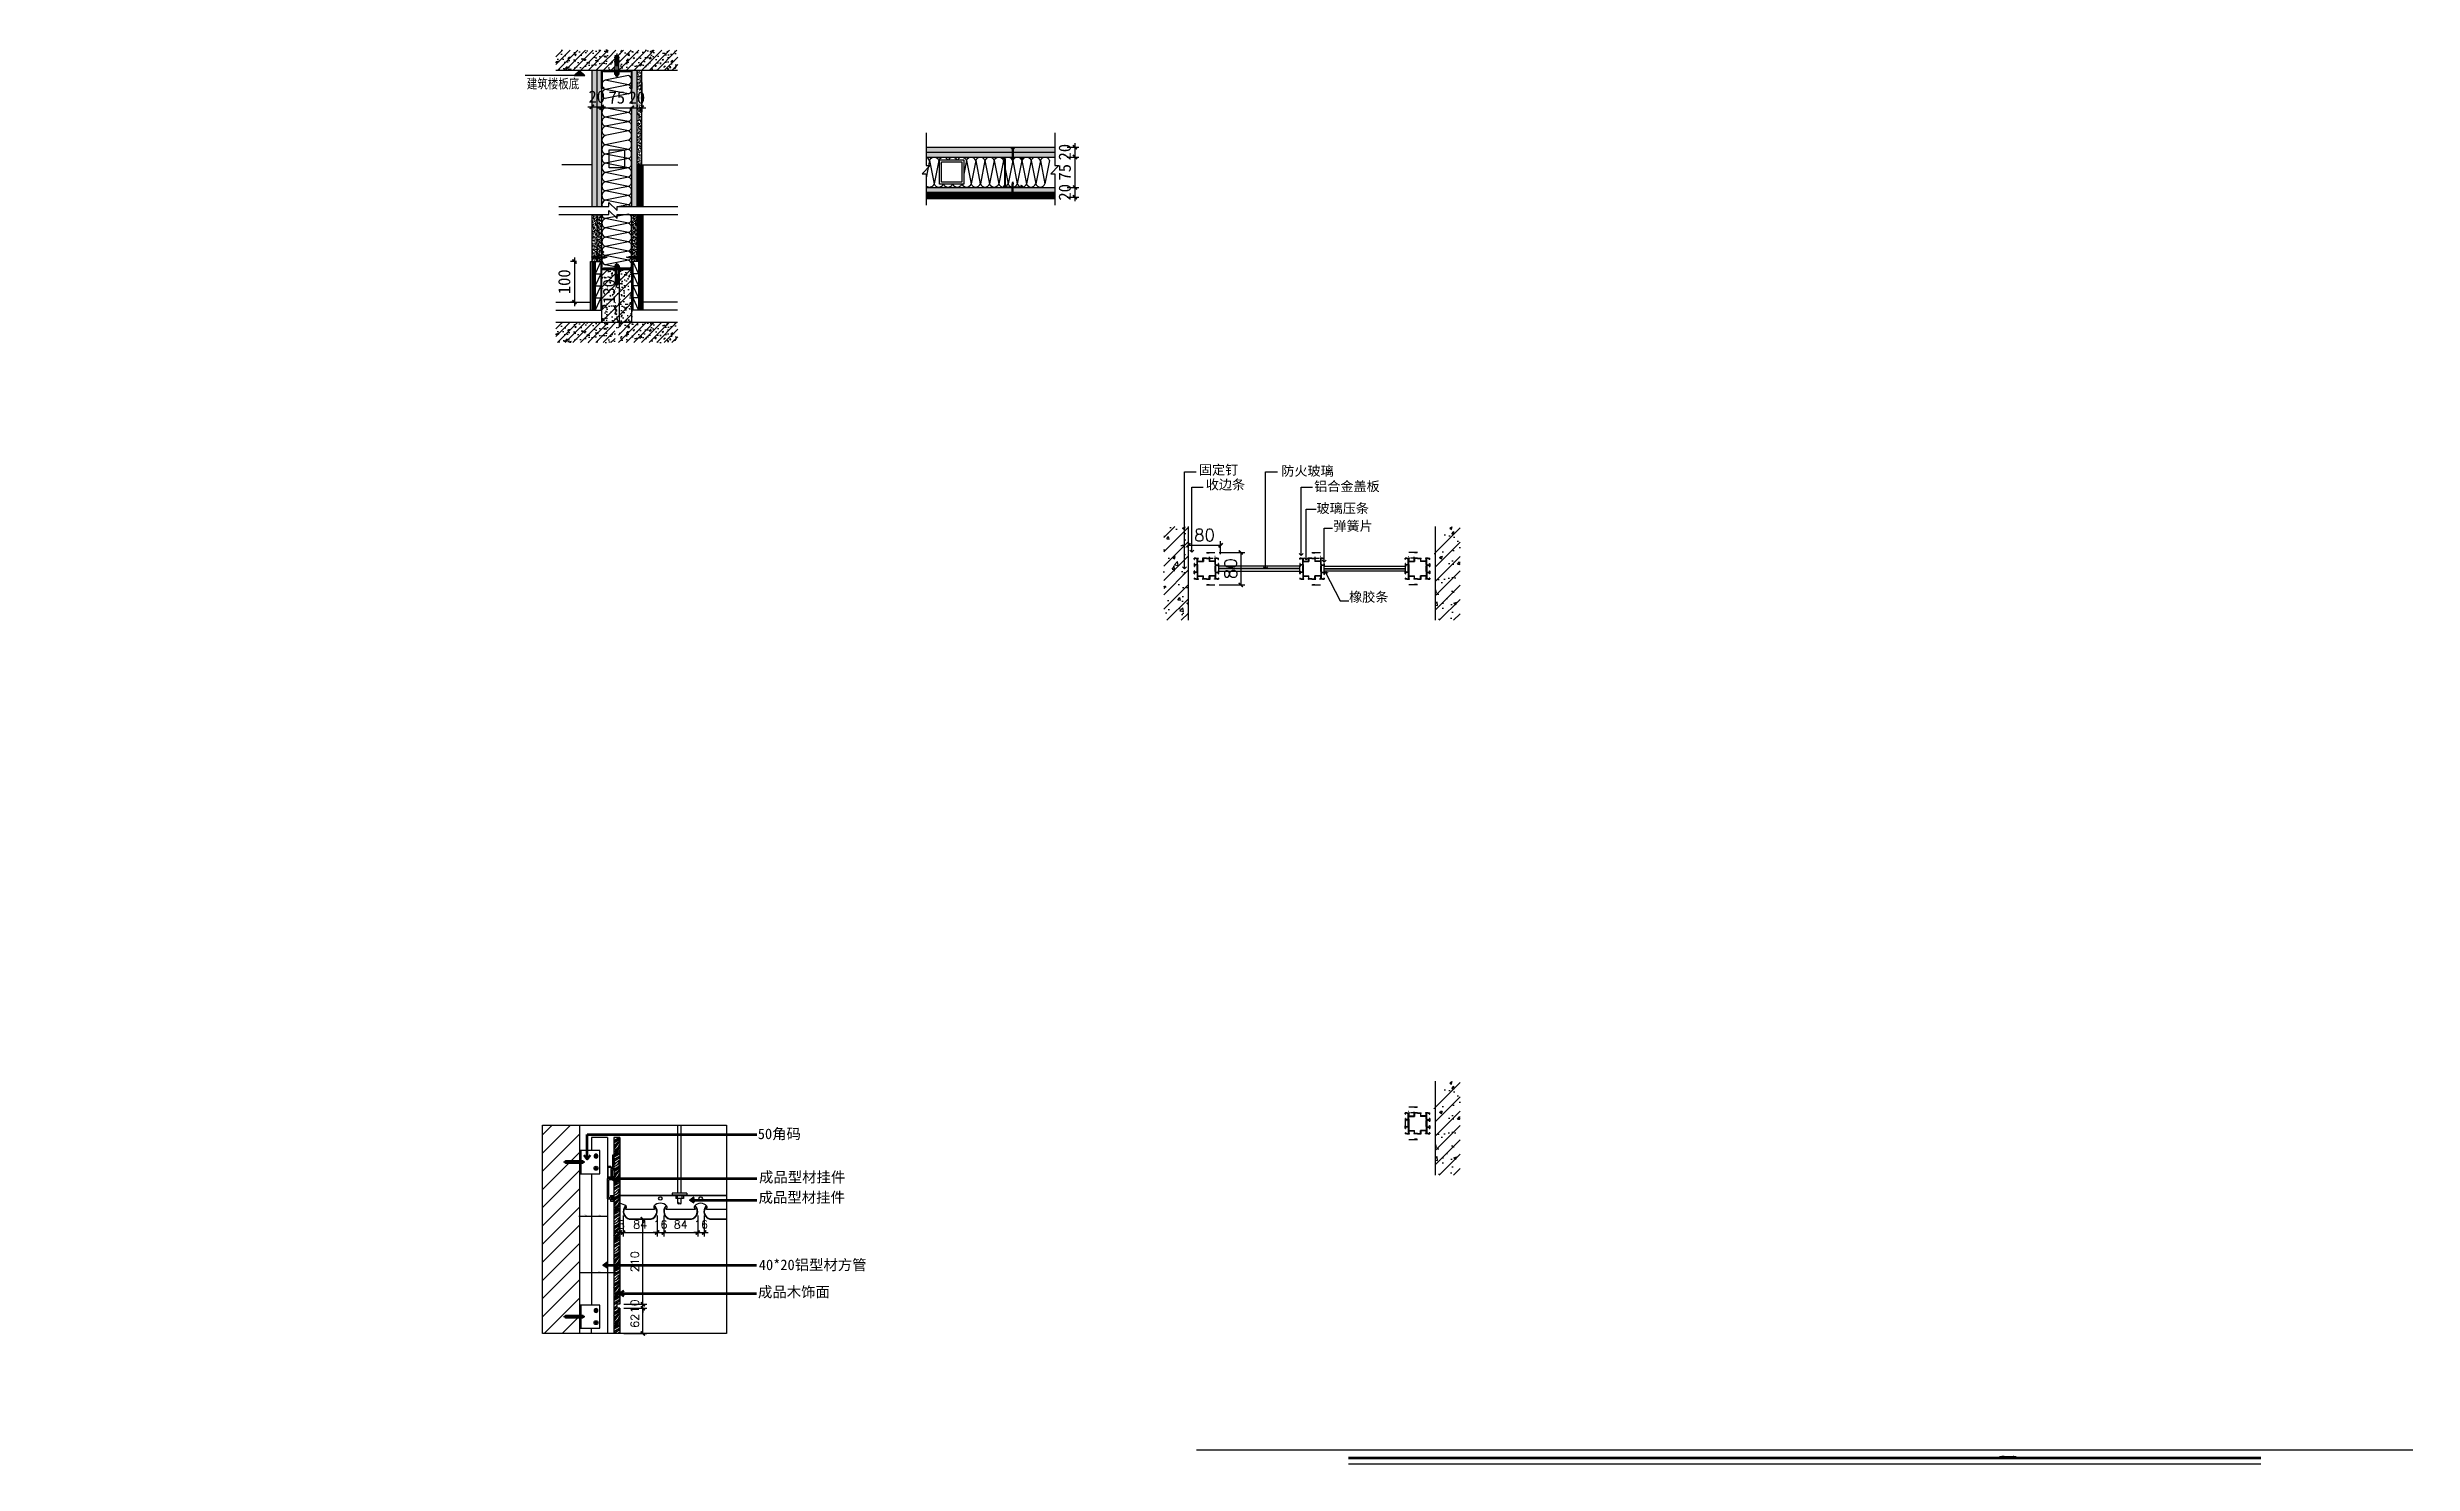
# Model space of a CAD drawing. Header units: millimetres. Extents: x -150677 to 588340, y -254013 to 149700.
# Drawn here: x 322490 to 328325, y -89506 to -86012 of the extents above; entities that cross this region are included whole.
import ezdxf
from ezdxf.enums import TextEntityAlignment as Align

# ---------------------------------------------------------------- set-up
doc = ezdxf.new("R2010")
doc.units = ezdxf.units.MM
doc.header["$LTSCALE"] = 10
doc.header["$MEASUREMENT"] = 0
doc.linetypes.add('CENTER', pattern=[50.8, 31.75, -6.35, 6.35, -6.35])
doc.linetypes.add('DASH', pattern=[0.35, 0.25, -0.1])
for name, color, linetype in [('2-Ba顶面轮廓', 4, 'Continuous'), ('2-Da地拼', 4, 'Continuous'), ('公用-墙体', 7, 'Continuous')]:
    doc.layers.add(name, color=color, linetype=linetype)
doc.styles.add('DIM', font='romand.shx')
doc.styles.add('Fs', font='')
doc.styles.get("Standard").update_dxf_attribs({"font": ''})
doc.styles.get('Fs').set_extended_font_data('SimSun')
doc.styles.get('Standard').set_extended_font_data('SimSun')
doc.dimstyles.new('DIM', dxfattribs={"dimscale": 10, "dimtxt": 2, "dimasz": 1, "dimexe": 1, "dimexo": 1, "dimgap": 1, "dimtad": 1, "dimdec": 0, "dimzin": 0, "dimdsep": 46, "dimtxsty": 'DIM', "dimblk": 'ARCHTICK', "dimcen": 0, "dimclrd": 252, "dimclre": 252, "dimclrt": 33, "dimadec": 0, "dimazin": 0, "dimtfac": 0.5, "dimtdec": 0, "dimtix": 1, "dimtmove": 2, "dimatfit": 2, "dimldrblk": 'OPEN90', "dimfxl": 6, "dimfxlon": 1, "dimtolj": 1, "dimtzin": 0, "dimlwd": -1, "dimlwe": -1, "dimarcsym": 0})
doc.dimstyles.new('DIMN1', dxfattribs={"dimscale": 0.01, "dimtxt": 300, "dimasz": 100, "dimexe": 100, "dimexo": 300, "dimgap": 100, "dimtad": 1, "dimdec": 0, "dimtxsty": 'Standard', "dimblk": 'ARCHTICK', "dimcen": 2.5, "dimdle": 100, "dimclrd": 8, "dimclre": 8, "dimclrt": 96, "dimadec": 0, "dimazin": 0, "dimtfac": 1, "dimtdec": 0, "dimtmove": 0, "dimatfit": 3, "dimldrblk": 'DOT', "dimfxl": 100, "dimarcsym": 0})
doc.dimstyles.new('DIMN10', dxfattribs={"dimscale": 0.1, "dimtxt": 300, "dimasz": 100, "dimexe": 100, "dimexo": 300, "dimgap": 100, "dimtad": 1, "dimdec": 0, "dimtxsty": 'Standard', "dimblk": 'ARCHTICK', "dimcen": 2.5, "dimdle": 100, "dimclrd": 8, "dimclre": 8, "dimclrt": 96, "dimadec": 0, "dimazin": 0, "dimtfac": 1, "dimtdec": 0, "dimtmove": 0, "dimatfit": 3, "dimldrblk": 'DOT', "dimfxl": 100, "dimarcsym": 0})
doc.dimstyles.get("Standard").update_dxf_attribs({"dimscale": 100, "dimtxt": 3.5, "dimasz": 1, "dimexe": 2.5, "dimexo": 3, "dimgap": 1.5, "dimtad": 1, "dimdec": 0, "dimzin": 0, "dimdsep": 46, "dimtxsty": 'Standard', "dimblk": 'ARCHTICK', "dimcen": 0.09, "dimadec": 0, "dimazin": 0, "dimtfac": 1, "dimtdec": 0, "dimtix": 1, "dimtmove": 2, "dimatfit": 3, "dimfxl": 1, "dimtolj": 1, "dimtzin": 0, "dimarcsym": 0})
pattern_1 = [(45, (320551.6299, -100090.3438), (-0.61044037, 0.61044037), []), (45, (320551.83335, -100090.3438), (-0.61044037, 0.61044037), []), (45, (320552.0368, -100090.3438), (-0.61044037, 0.61044037), []), (45, (320552.2403, -100090.3438), (-0.61044037, 0.61044037), [])]
pattern_2 = [(45, (306083.968, -88137.618), (-17.67767, 17.67767), []), (50, (306083.97, -88137.62), (71.72602, -6.27521), [7.5, -82.5]), (355, (306083.97, -88137.62), (-13.87513, 75.2192), [6, -66]), (100.4514, (306089.945, -88138.14), (57.85094, 68.94395), [6.37402, -70.1142]), (46.1842, (306083.97, -88117.62), (106.7241, -16.5519), [11.25, -123.75]), (96.6356, (306092.86, -88119), (93.46627, 97.4118), [9.561, -105.1713]), (351.1842, (306083.97, -88117.62), (93.4662, 97.41186), [9, -99]), (21, (306093.97, -88122.62), (59.6907, -40.26189), [7.5, -82.5]), (326, (306093.97, -88122.62), (24.33153, 72.515), [6, -66]), (71.4514, (306098.94, -88125.97), (84.02226, 32.25305), [6.37402, -70.1142]), (37.5, (306083.968, -88137.618), (1.215986, 33.289385), [0, -65.2, 0, -67, 0, -66.25]), (7.5, (306083.97, -88137.618), (26.306954, 39.44117), [0, -38.2, 0, -63.7, 0, -25.25]), (327.5, (306061.668, -88137.618), (53.382244, -2.255487), [0, -25, 0, -78, 0, -103.5]), (317.5, (306051.67, -88137.62), (58.31862, 10.0105), [0, -32.5, 0, -51.8, 0, -73.5])]
pattern_3 = [(37.5, (321529.9, -93611.2016), (-0.18898, 5.7804713), [0, -4.56, 0, -5.1, 0, -4.875]), (7.5, (321529.9, -93611.2016), (5.30933, 8.466438), [0, -2.46, 0, -4.11, 0, -1.575]), (327.5, (321526.21, -93611.2016), (9.3424256, 0.016977), [0, -1.5, 0, -5.4, 0, -7.05]), (317.5, (321526.21, -93611.2016), (9.01838, 2.633027), [0, -0.75, 0, -3.54, 0, -4.05])]
pattern_4 = [(90, (0, 0), (-3.125, 2e-16), []), (225, (1.5625, 1.5625), (6.25, -6.25), [4.4194174, -4.4194174]), (225, (1.5625, 2.344), (6.25, -6.25), [4.4194174, -4.4194174]), (225, (1.5625, 3.125), (6.25, -6.25), [4.4194174, -4.4194174])]
pattern_5 = [(37.5, (323833.263, -86404.4906), (-0.18898, 5.78047), [0, -4.56, 0, -5.1, 0, -4.875]), (7.5, (323833.263, -86404.491), (5.30933, 8.46644), [0, -2.46, 0, -4.11, 0, -1.575]), (327.5, (323829.573, -86404.4906), (9.342426, 0.01698), [0, -1.5, 0, -5.4, 0, -7.05]), (317.5, (323829.573, -86404.491), (9.01838, 2.63303), [0, -0.75, 0, -3.54, 0, -4.05])]
pattern_6 = [(37.5, (323267.812, -92659.1672), (-0.18898, 5.7804713), [0, -4.56, 0, -5.1, 0, -4.875]), (7.5, (323267.812, -92659.167), (5.30933, 8.466438), [0, -2.46, 0, -4.11, 0, -1.575]), (327.5, (323264.122, -92659.167), (9.3424256, 0.016977), [0, -1.5, 0, -5.4, 0, -7.05]), (317.5, (323264.122, -92659.167), (9.01838, 2.633027), [0, -0.75, 0, -3.54, 0, -4.05])]

msp = doc.modelspace()

# ---------------------------------------------------------------- texts
at = {"color": 1, "style": 'Fs', "width": 0.8}
msp.add_text('建筑楼板底', height=23.72, dxfattribs=at).set_placement((323737.5, -86101.5), align=Align.MIDDLE_CENTER)
at = {"color": 1, "char_height": 23.716, "width": 1639.588, "attachment_point": 1, "style": 'Fs'}
for s, insert in [('{\\fSimSun|b0|i0|c134|p54;固定钉}', (325330.9, -87042.2)), ('{\\fSimSun|b0|i0|c134|p54;防火玻璃}', (325534, -87044.9)), ('{\\fSimSun|b0|i0|c134|p54;收边条}', (325347.8, -87078.6)), ('{\\fSimSun|b0|i0|c134|p54;铝合金盖板}', (325615.1, -87082.9)), ('{\\fSimSun|b0|i0|c134|p54;玻璃压条}', (325620.9, -87137.1)), ('{\\fSimSun|b0|i0|c134|p54;弹簧片}', (325662.6, -87180.8)), ('{\\fSimSun|b0|i0|c134|p54;橡胶条}', (325701.3, -87355.8))]:
    msp.add_mtext(s, dxfattribs=dict(at, insert=insert))
at = {"color": 1, "char_height": 26, "attachment_point": 5}
for s, insert in [('50角码', (324295.8, -88693.6, 0)), ('成品型材挂件', (324352, -88800.4, 0)), ('成品型材挂件', (324351, -88850.3, 0)), ('40*20铝型材方管', (324378.1, -89016.7, 0)), ('成品木饰面', (324331.8, -89083.7, 0))]:
    msp.add_mtext(s, dxfattribs=dict(at, insert=insert))

# ---------------------------------------------------------------- blocks, each defined once
blk = doc.blocks.new('_ArchTick')
at = {"color": 0, "linetype": 'ByBlock', "const_width": 0.4}
blk.add_lwpolyline([(-0.5, -0.5), (0.5, 0.5)], dxfattribs=at)
blk = doc.blocks.new('*D1638')
at = {"color": 252, "transparency": 16777216}
for p, q in [((323910.5, -88893.6), (323910.5, -88945.6)), ((323902.5, -88935.6), (323892.5, -88935.6)), ((323902.5, -88933.3), (323902.5, -88945.6)), ((323902.5, -88935.6), (323910.5, -88935.6)), ((323910.5, -88935.6), (323920.5, -88935.6))]:
    blk.add_line(p, q, dxfattribs=at)
at = {"layer": 'Defpoints', "color": 0, "transparency": 16777216}
for p in [(323902.5, -88923.3), (323910.5, -88883.6, 0), (323910.5, -88935.6)]:
    blk.add_point(p, dxfattribs=at)
at = {"color": 252, "transparency": 16777216, "xscale": 10, "yscale": 10, "zscale": 10}
blk.add_blockref('_ArchTick', (323902.5, -88935.6), dxfattribs=at)
at = {"color": 252, "transparency": 16777216, "xscale": 10, "yscale": 10, "zscale": 10, "rotation": 180}
blk.add_blockref('_ArchTick', (323910.5, -88935.6), dxfattribs=at)
at = {"color": 33, "transparency": 16777216, "insert": (323906.5, -88915.6), "char_height": 20, "attachment_point": 5, "style": 'DIM'}
blk.add_mtext('\\A1;8', dxfattribs=at)
blk = doc.blocks.new('_Open90')
at = {"color": 0, "linetype": 'ByBlock', "lineweight": -2}
for p, q in [((0, 0), (-1, 0)), ((-0.5, 0.5), (0, 0)), ((0, 0), (-0.5, -0.5))]:
    blk.add_line(p, q, dxfattribs=at)
blk = doc.blocks.new('*D1639')
at = {"color": 252, "transparency": 16777216}
for p, q in [((323910.5, -88893.6), (323910.5, -88945.6)), ((323994.5, -88893.6), (323994.5, -88945.6)), ((323910.5, -88935.6), (323994.5, -88935.6))]:
    blk.add_line(p, q, dxfattribs=at)
at = {"layer": 'Defpoints', "color": 0, "transparency": 16777216}
for p in [(323910.5, -88883.6, 0), (323994.5, -88883.6, 0), (323994.5, -88935.6)]:
    blk.add_point(p, dxfattribs=at)
at = {"color": 252, "transparency": 16777216, "xscale": 10, "yscale": 10, "zscale": 10, "rotation": 180}
blk.add_blockref('_ArchTick', (323910.5, -88935.6), dxfattribs=at)
at = {"color": 252, "transparency": 16777216, "xscale": 10, "yscale": 10, "zscale": 10}
blk.add_blockref('_ArchTick', (323994.5, -88935.6), dxfattribs=at)
at = {"color": 33, "transparency": 16777216, "insert": (323952.5, -88915.6), "char_height": 20, "attachment_point": 5, "style": 'DIM'}
blk.add_mtext('\\A1;84', dxfattribs=at)
blk = doc.blocks.new('*D1640')
at = {"color": 252, "transparency": 16777216}
for p, q in [((323994.5, -88893.6), (323994.5, -88945.6)), ((324010.5, -88893.6), (324010.5, -88945.6)), ((323994.5, -88935.6), (323984.5, -88935.6)), ((323994.5, -88935.6), (324010.5, -88935.6)), ((324010.5, -88935.6), (324020.5, -88935.6))]:
    blk.add_line(p, q, dxfattribs=at)
at = {"layer": 'Defpoints', "color": 0, "transparency": 16777216}
for p in [(323994.5, -88883.6, 0), (324010.5, -88883.6, 0), (324010.5, -88935.6)]:
    blk.add_point(p, dxfattribs=at)
at = {"color": 252, "transparency": 16777216, "xscale": 10, "yscale": 10, "zscale": 10}
blk.add_blockref('_ArchTick', (323994.5, -88935.6), dxfattribs=at)
at = {"color": 252, "transparency": 16777216, "xscale": 10, "yscale": 10, "zscale": 10, "rotation": 180}
blk.add_blockref('_ArchTick', (324010.5, -88935.6), dxfattribs=at)
at = {"color": 33, "transparency": 16777216, "insert": (324002.5, -88915.6), "char_height": 20, "attachment_point": 5, "style": 'DIM'}
blk.add_mtext('\\A1;16', dxfattribs=at)
blk = doc.blocks.new('*D1641')
at = {"color": 252, "transparency": 16777216}
for p, q in [((324010.5, -88893.6), (324010.5, -88945.6)), ((324094.5, -88893.6), (324094.5, -88945.6)), ((324010.5, -88935.6), (324094.5, -88935.6))]:
    blk.add_line(p, q, dxfattribs=at)
at = {"layer": 'Defpoints', "color": 0, "transparency": 16777216}
for p in [(324010.5, -88883.6, 0), (324094.5, -88883.6, 0), (324094.5, -88935.6)]:
    blk.add_point(p, dxfattribs=at)
at = {"color": 252, "transparency": 16777216, "xscale": 10, "yscale": 10, "zscale": 10, "rotation": 180}
blk.add_blockref('_ArchTick', (324010.5, -88935.6), dxfattribs=at)
at = {"color": 252, "transparency": 16777216, "xscale": 10, "yscale": 10, "zscale": 10}
blk.add_blockref('_ArchTick', (324094.5, -88935.6), dxfattribs=at)
at = {"color": 33, "transparency": 16777216, "insert": (324052.5, -88915.6), "char_height": 20, "attachment_point": 5, "style": 'DIM'}
blk.add_mtext('\\A1;84', dxfattribs=at)
blk = doc.blocks.new('*D1642')
at = {"color": 252, "transparency": 16777216}
for p, q in [((324094.5, -88893.6), (324094.5, -88945.6)), ((324110.5, -88893.6), (324110.5, -88945.6)), ((324094.5, -88935.6), (324084.5, -88935.6)), ((324094.5, -88935.6), (324110.5, -88935.6)), ((324110.5, -88935.6), (324120.5, -88935.6))]:
    blk.add_line(p, q, dxfattribs=at)
at = {"layer": 'Defpoints', "color": 0, "transparency": 16777216}
for p in [(324094.5, -88883.6, 0), (324110.5, -88883.6, 0), (324110.5, -88935.6)]:
    blk.add_point(p, dxfattribs=at)
at = {"color": 252, "transparency": 16777216, "xscale": 10, "yscale": 10, "zscale": 10}
blk.add_blockref('_ArchTick', (324094.5, -88935.6), dxfattribs=at)
at = {"color": 252, "transparency": 16777216, "xscale": 10, "yscale": 10, "zscale": 10, "rotation": 180}
blk.add_blockref('_ArchTick', (324110.5, -88935.6), dxfattribs=at)
at = {"color": 33, "transparency": 16777216, "insert": (324102.5, -88915.6), "char_height": 20, "attachment_point": 5, "style": 'DIM'}
blk.add_mtext('\\A1;16', dxfattribs=at)
blk = doc.blocks.new('*D1643')
at = {"color": 252, "transparency": 16777216}
for p, q in [((323912.5, -89122.5), (323969.2, -89122.5)), ((323959.2, -89184.5), (323959.2, -89122.5)), ((323912.5, -89184.5), (323969.2, -89184.5))]:
    blk.add_line(p, q, dxfattribs=at)
at = {"layer": 'Defpoints', "color": 0, "transparency": 16777216}
for p in [(323902.5, -89122.5), (323959.2, -89122.5), (323902.5, -89184.5)]:
    blk.add_point(p, dxfattribs=at)
at = {"color": 252, "transparency": 16777216, "xscale": 10, "yscale": 10, "zscale": 10}
for p, rotation in [((323959.2, -89122.5), 90), ((323959.2, -89184.5), 270)]:
    blk.add_blockref('_ArchTick', p, dxfattribs=dict(at, rotation=rotation))
at = {"color": 33, "transparency": 16777216, "insert": (323939.2, -89153.5), "char_height": 20, "attachment_point": 5, "rotation": 90, "style": 'DIM'}
blk.add_mtext('\\A1;62', dxfattribs=at)
blk = doc.blocks.new('*D1644')
at = {"color": 252, "transparency": 16777216}
for p, q in [((323912.5, -89112.5), (323969.2, -89112.5)), ((323912.5, -89122.5), (323969.2, -89122.5)), ((323959.2, -89112.5), (323959.2, -89102.5)), ((323959.2, -89122.5), (323959.2, -89112.5)), ((323959.2, -89122.5), (323959.2, -89132.5))]:
    blk.add_line(p, q, dxfattribs=at)
at = {"layer": 'Defpoints', "color": 0, "transparency": 16777216}
for p in [(323902.5, -89112.5), (323902.5, -89122.5), (323959.2, -89112.5)]:
    blk.add_point(p, dxfattribs=at)
at = {"color": 252, "transparency": 16777216, "xscale": 10, "yscale": 10, "zscale": 10}
for p, rotation in [((323959.2, -89112.5), 270), ((323959.2, -89122.5), 90)]:
    blk.add_blockref('_ArchTick', p, dxfattribs=dict(at, rotation=rotation))
at = {"color": 33, "transparency": 16777216, "insert": (323939.2, -89117.5), "char_height": 20, "attachment_point": 5, "rotation": 90, "style": 'DIM'}
blk.add_mtext('\\A1;10', dxfattribs=at)
blk = doc.blocks.new('*D1645')
at = {"color": 252, "transparency": 16777216}
for p, q in [((323935.7, -88902.5), (323969.2, -88902.5)), ((323959.2, -89112.5), (323959.2, -88902.5)), ((323912.5, -89112.5), (323969.2, -89112.5))]:
    blk.add_line(p, q, dxfattribs=at)
at = {"layer": 'Defpoints', "color": 0, "transparency": 16777216}
for p in [(323925.7, -88902.5), (323959.2, -88902.5), (323902.5, -89112.5)]:
    blk.add_point(p, dxfattribs=at)
at = {"color": 252, "transparency": 16777216, "xscale": 10, "yscale": 10, "zscale": 10}
for p, rotation in [((323959.2, -88902.5), 90), ((323959.2, -89112.5), 270)]:
    blk.add_blockref('_ArchTick', p, dxfattribs=dict(at, rotation=rotation))
at = {"color": 33, "transparency": 16777216, "insert": (323939.2, -89007.5), "char_height": 20, "attachment_point": 5, "rotation": 90, "style": 'DIM'}
blk.add_mtext('\\A1;210', dxfattribs=at)
blk = doc.blocks.new('*D1683')
at = {"color": 252, "transparency": 16777216}
for p, q in [((325305.1, -87247), (325305.1, -87230.2)), ((325384.3, -87261.8), (325384.3, -87230.2)), ((325305.1, -87240.2), (325384.3, -87240.2))]:
    blk.add_line(p, q, dxfattribs=at)
at = {"layer": 'Defpoints', "color": 0, "transparency": 16777216}
for p in [(325305.1, -87257), (325384.3, -87240.2), (325384.3, -87271.8)]:
    blk.add_point(p, dxfattribs=at)
at = {"color": 252, "transparency": 16777216, "xscale": 10, "yscale": 10, "zscale": 10, "rotation": 180}
blk.add_blockref('_ArchTick', (325305.1, -87240.2), dxfattribs=at)
at = {"color": 252, "transparency": 16777216, "xscale": 10, "yscale": 10, "zscale": 10}
blk.add_blockref('_ArchTick', (325384.3, -87240.2), dxfattribs=at)
at = {"color": 33, "transparency": 16777216, "insert": (325344.7, -87215.2), "char_height": 30, "attachment_point": 5, "style": 'DIM'}
blk.add_mtext('\\A1;80', dxfattribs=at)
blk = doc.blocks.new('*D1684')
at = {"color": 252, "transparency": 16777216}
for p, q in [((325380.4, -87258), (325444, -87258)), ((325434, -87258), (325434, -87338)), ((325380.4, -87338), (325444, -87338))]:
    blk.add_line(p, q, dxfattribs=at)
at = {"layer": 'Defpoints', "color": 0, "transparency": 16777216}
for p in [(325370.4, -87258), (325370.4, -87338), (325434, -87338)]:
    blk.add_point(p, dxfattribs=at)
at = {"color": 252, "transparency": 16777216, "xscale": 10, "yscale": 10, "zscale": 10}
for p, rotation in [((325434, -87258), 90), ((325434, -87338), 270)]:
    blk.add_blockref('_ArchTick', p, dxfattribs=dict(at, rotation=rotation))
at = {"color": 33, "transparency": 16777216, "insert": (325409, -87298), "char_height": 30, "attachment_point": 5, "rotation": 90, "style": 'DIM'}
blk.add_mtext('\\A1;80', dxfattribs=at)
blk = doc.blocks.new('retw35345')
at = {"color": 2}
for p, q in [((-5, 15.5), (-3, 15.5)), ((-3.5, 22.5), (-3.5, -18.5)), ((-3, 22.5), (-3, -18.5)), ((-3, 15.5), (-3, 16.5)), ((-3, 7.5), (-3, 16.5)), ((0, 12.5), (-3, 12.5)), ((0, 12.5), (0, -12.5)), ((0, -12.5), (-3, -12.5))]:
    blk.add_line(p, q, dxfattribs=at)
for centre, radius, start, end in [((-3.4, 15.7), 1.65, 77.37043, 187.82795), ((-3.5, 21), 1, 90, 270), ((-3.5, -17), 1, 90, 270)]:
    blk.add_arc(centre, radius, start, end, dxfattribs=at)
for points in [[(-5.7, -12.5), (-5.7, -12.5), (-6.2, -12.2), (-5.5, -10.6), (-5.5, -9.2), (-5.9, -8.4), (-6, -8.1)], [(-3.5, -12), (-5.2, -12), (-5.7, -11.9), (-5, -10.6), (-5, -9.2), (-5.4, -8.4), (-5.5, -8.1)]]:
    blk.add_open_spline(points, degree=3, knots=[2.706713, 2.706713, 2.706713, 2.706713, 2.908704, 4.556012, 6.411658, 7.278227, 7.278227, 7.278227, 7.278227], dxfattribs=at)
at = {"layer": '公用-墙体', "color": 2}
for p, q in [((-3.5, 22.5), (-3, 22.5)), ((-6, -8.1), (-5.5, -8.1)), ((-3, -12.5), (-5.7, -12.5)), ((-3, -12), (-3.5, -12)), ((-3.5, -18.5), (-3, -18.5))]:
    blk.add_line(p, q, dxfattribs=at)
blk = doc.blocks.new('*D1686')
at = {"layer": '2-Ba顶面轮廓', "color": 8, "lineweight": -2, "transparency": 16777216}
for p, q in [((323903.6, -89034.9), (323801.6, -89035.2)), ((323802.5, -88997.9), (323802.6, -89036.2)), ((323902.5, -88997.6), (323902.6, -89036))]:
    blk.add_line(p, q, dxfattribs=at)
at = {"layer": 'Defpoints', "color": 0, "transparency": 16777216}
for p in [(323802.5, -88994.9, 0), (323802.6, -89035.2), (323902.5, -88994.6, 0)]:
    blk.add_point(p, dxfattribs=at)
at = {"layer": '2-Ba顶面轮廓', "color": 8, "lineweight": -2, "transparency": 16777216}
for p, rotation in [((323802.6, -89035.2), 180.1248571298202), ((323902.6, -89035), 0.1248571298201728)]:
    blk.add_blockref('_ArchTick', p, dxfattribs=dict(at, rotation=rotation))
at = {"layer": '2-Ba顶面轮廓', "color": 96, "transparency": 16777216, "insert": (323852.6, -89032.6), "char_height": 3, "attachment_point": 5, "rotation": 0.12486}
blk.add_mtext('100', dxfattribs=at)
blk = doc.blocks.new('_DOT')
at = {"color": 0, "linetype": 'ByBlock'}
blk.add_line((-0.35, 0), (-1, 0), dxfattribs=at)
at = {"color": 0, "linetype": 'ByBlock', "const_width": 0.35}
blk.add_lwpolyline([(-0.175, 0, 1), (0.175, 0, 1)], format="xyb", close=True, dxfattribs=at)
blk = doc.blocks.new('*D1687')
at = {"layer": '2-Ba顶面轮廓', "color": 8, "lineweight": -2, "transparency": 16777216}
for p, q in [((323872.9, -88895.8), (323831.2, -88895.8)), ((323832.2, -88882.9), (323832.2, -88896.8)), ((323871.9, -88882.9), (323871.9, -88896.8))]:
    blk.add_line(p, q, dxfattribs=at)
at = {"layer": 'Defpoints', "color": 0, "transparency": 16777216}
for p in [(323832.2, -88879.9, 0), (323832.2, -88895.8), (323871.9, -88879.9, 0)]:
    blk.add_point(p, dxfattribs=at)
at = {"layer": '2-Ba顶面轮廓', "color": 8, "lineweight": -2, "transparency": 16777216}
for p, rotation in [((323832.2, -88895.8), 179.9999999999789), ((323871.9, -88895.8), 359.999999999979)]:
    blk.add_blockref('_ArchTick', p, dxfattribs=dict(at, rotation=rotation))
at = {"layer": '2-Ba顶面轮廓', "color": 96, "transparency": 16777216, "insert": (323852.1, -88893.3), "char_height": 3, "attachment_point": 5}
blk.add_mtext('40', dxfattribs=at)
blk = doc.blocks.new('*D1688')
at = {"layer": '2-Ba顶面轮廓', "color": 8, "lineweight": -2, "transparency": 16777216}
for p, q in [((323833.2, -88895.8), (323801.5, -88895.8)), ((323802.5, -88882.9), (323802.5, -88896.8)), ((323832.2, -88882.9), (323832.2, -88896.8))]:
    blk.add_line(p, q, dxfattribs=at)
at = {"layer": 'Defpoints', "color": 0, "transparency": 16777216}
for p in [(323802.5, -88879.9), (323802.5, -88895.8), (323832.2, -88879.9, 0)]:
    blk.add_point(p, dxfattribs=at)
at = {"layer": '2-Ba顶面轮廓', "color": 8, "lineweight": -2, "transparency": 16777216, "rotation": 180}
blk.add_blockref('_ArchTick', (323802.5, -88895.8), dxfattribs=at)
at = {"layer": '2-Ba顶面轮廓', "color": 8, "lineweight": -2, "transparency": 16777216}
blk.add_blockref('_ArchTick', (323832.2, -88895.8), dxfattribs=at)
at = {"layer": '2-Ba顶面轮廓', "color": 96, "transparency": 16777216, "insert": (323817.4, -88893.3), "char_height": 3, "attachment_point": 5}
blk.add_mtext('30', dxfattribs=at)
blk = doc.blocks.new('*D1716')
at = {"layer": '2-Ba顶面轮廓', "color": 8, "lineweight": -2, "transparency": 16777216}
for p, q in [((323900.7, -86550.2), (323900.7, -86700.2)), ((323922.1, -86560.2), (323910.7, -86560.2)), ((323922.1, -86690.2), (323910.7, -86690.2))]:
    blk.add_line(p, q, dxfattribs=at)
at = {"layer": 'Defpoints', "color": 0, "transparency": 16777216}
for p in [(323892.1, -86560.2), (323892.1, -86690.2), (323900.7, -86690.2)]:
    blk.add_point(p, dxfattribs=at)
at = {"layer": '2-Ba顶面轮廓', "color": 8, "lineweight": -2, "transparency": 16777216, "xscale": 10, "yscale": 10, "zscale": 10}
for p, rotation in [((323900.7, -86560.2), 90), ((323900.7, -86690.2), 270)]:
    blk.add_blockref('_ArchTick', p, dxfattribs=dict(at, rotation=rotation))
at = {"layer": '2-Ba顶面轮廓', "color": 96, "transparency": 16777216, "insert": (323875.7, -86614), "char_height": 30, "attachment_point": 5, "rotation": 90}
blk.add_mtext('130', dxfattribs=at)
blk = doc.blocks.new('dgsh')
at = {"linetype": 'ByBlock'}
blk.add_hatch(color=1, dxfattribs=at).paths.add_polyline_path([(-60, 60), (60, 60), (0, 0)])
at = {"color": 1, "linetype": 'ByBlock'}
blk.add_line((-60, 60), (-630, 60), dxfattribs=at)
at = {"color": 1, "linetype": 'DASH', "ltscale": 15}
blk.add_line((129, 0), (-93, 0), dxfattribs=at)
at = {"color": 3, "linetype": 'ByBlock'}
blk.add_lwpolyline([(-60, 60), (60, 60), (0, 0)], close=True, dxfattribs=at)
blk = doc.blocks.new('*D1717')
at = {"layer": '2-Ba顶面轮廓', "color": 8, "lineweight": -2, "transparency": 16777216}
for p, q in [((323790.4, -86530.2), (323790.4, -86650.2)), ((323795.3, -86540.2), (323780.4, -86540.2)), ((323785.3, -86640.2), (323780.4, -86640.2))]:
    blk.add_line(p, q, dxfattribs=at)
at = {"layer": 'Defpoints', "color": 0, "transparency": 16777216}
for p in [(323825.3, -86540.2), (323790.4, -86640.2), (323815.3, -86640.2)]:
    blk.add_point(p, dxfattribs=at)
at = {"layer": '2-Ba顶面轮廓', "color": 8, "lineweight": -2, "transparency": 16777216, "xscale": 10, "yscale": 10, "zscale": 10}
for p, rotation in [((323790.4, -86540.2), 90), ((323790.4, -86640.2), 270)]:
    blk.add_blockref('_ArchTick', p, dxfattribs=dict(at, rotation=rotation))
at = {"layer": '2-Ba顶面轮廓', "color": 96, "transparency": 16777216, "insert": (323765.4, -86590.2), "char_height": 30, "attachment_point": 5, "rotation": 90}
blk.add_mtext('100', dxfattribs=at)
blk = doc.blocks.new('*D1718')
at = {"layer": '2-Ba顶面轮廓', "color": 8, "lineweight": -2, "transparency": 16777216}
for p, q in [((323833.3, -86098.7), (323833.3, -86168.8)), ((323857.3, -86098.7), (323857.3, -86168.8)), ((323823.3, -86158.8), (323867.3, -86158.8))]:
    blk.add_line(p, q, dxfattribs=at)
at = {"layer": 'Defpoints', "color": 0, "transparency": 16777216}
for p in [(323833.3, -86068.7), (323857.3, -86068.7), (323857.3, -86158.8)]:
    blk.add_point(p, dxfattribs=at)
at = {"layer": '2-Ba顶面轮廓', "color": 8, "lineweight": -2, "transparency": 16777216, "xscale": 10, "yscale": 10, "zscale": 10, "rotation": 180}
blk.add_blockref('_ArchTick', (323833.3, -86158.8), dxfattribs=at)
at = {"layer": '2-Ba顶面轮廓', "color": 8, "lineweight": -2, "transparency": 16777216, "xscale": 10, "yscale": 10, "zscale": 10}
blk.add_blockref('_ArchTick', (323857.3, -86158.8), dxfattribs=at)
at = {"layer": '2-Ba顶面轮廓', "color": 96, "transparency": 16777216, "insert": (323845.3, -86133.8), "char_height": 30, "attachment_point": 5}
blk.add_mtext('20', dxfattribs=at)
blk = doc.blocks.new('*D1719')
at = {"layer": '2-Ba顶面轮廓', "color": 8, "lineweight": -2, "transparency": 16777216}
for p, q in [((323857.3, -86098.7), (323857.3, -86170.9)), ((323847.3, -86160.9), (323942.3, -86160.9)), ((323932.3, -86139.8), (323932.3, -86150.9))]:
    blk.add_line(p, q, dxfattribs=at)
at = {"layer": 'Defpoints', "color": 0, "transparency": 16777216}
for p in [(323857.3, -86068.7), (323932.3, -86160.9), (323932.3, -86169.8)]:
    blk.add_point(p, dxfattribs=at)
at = {"layer": '2-Ba顶面轮廓', "color": 8, "lineweight": -2, "transparency": 16777216, "xscale": 10, "yscale": 10, "zscale": 10, "rotation": 180}
blk.add_blockref('_ArchTick', (323857.3, -86160.9), dxfattribs=at)
at = {"layer": '2-Ba顶面轮廓', "color": 8, "lineweight": -2, "transparency": 16777216, "xscale": 10, "yscale": 10, "zscale": 10}
blk.add_blockref('_ArchTick', (323932.3, -86160.9), dxfattribs=at)
at = {"layer": '2-Ba顶面轮廓', "color": 96, "transparency": 16777216, "insert": (323894.8, -86135.9), "char_height": 30, "attachment_point": 5}
blk.add_mtext('75', dxfattribs=at)
blk = doc.blocks.new('*D1720')
at = {"layer": '2-Ba顶面轮廓', "color": 8, "lineweight": -2, "transparency": 16777216}
for p, q in [((323956.3, -86098.7), (323956.3, -86170.9)), ((323922.3, -86160.9), (323966.3, -86160.9)), ((323932.3, -86139.8), (323932.3, -86150.9))]:
    blk.add_line(p, q, dxfattribs=at)
at = {"layer": 'Defpoints', "color": 0, "transparency": 16777216}
for p in [(323956.3, -86068.7), (323932.3, -86169.8), (323956.3, -86160.9)]:
    blk.add_point(p, dxfattribs=at)
at = {"layer": '2-Ba顶面轮廓', "color": 8, "lineweight": -2, "transparency": 16777216, "xscale": 10, "yscale": 10, "zscale": 10, "rotation": 180}
blk.add_blockref('_ArchTick', (323932.3, -86160.9), dxfattribs=at)
at = {"layer": '2-Ba顶面轮廓', "color": 8, "lineweight": -2, "transparency": 16777216, "xscale": 10, "yscale": 10, "zscale": 10}
blk.add_blockref('_ArchTick', (323956.3, -86160.9), dxfattribs=at)
at = {"layer": '2-Ba顶面轮廓', "color": 96, "transparency": 16777216, "insert": (323944.3, -86135.9), "char_height": 30, "attachment_point": 5}
blk.add_mtext('20', dxfattribs=at)
blk = doc.blocks.new('*D1721')
at = {"layer": '2-Ba顶面轮廓', "color": 8, "lineweight": -2, "transparency": 16777216}
for p, q in [((325005.6, -86258.5), (325035, -86258.5)), ((325005.6, -86282.5), (325035, -86282.5)), ((325025, -86248.5), (325025, -86292.5))]:
    blk.add_line(p, q, dxfattribs=at)
at = {"layer": 'Defpoints', "color": 0, "transparency": 16777216}
for p in [(324975.6, -86258.5), (324975.6, -86282.5), (325025, -86282.5)]:
    blk.add_point(p, dxfattribs=at)
at = {"layer": '2-Ba顶面轮廓', "color": 8, "lineweight": -2, "transparency": 16777216, "xscale": 10, "yscale": 10, "zscale": 10}
for p, rotation in [((325025, -86258.5), 90), ((325025, -86282.5), 270)]:
    blk.add_blockref('_ArchTick', p, dxfattribs=dict(at, rotation=rotation))
at = {"layer": '2-Ba顶面轮廓', "color": 96, "transparency": 16777216, "insert": (325000, -86270.5), "char_height": 30, "attachment_point": 5, "rotation": 90}
blk.add_mtext('20', dxfattribs=at)
blk = doc.blocks.new('*D1722')
at = {"layer": '2-Ba顶面轮廓', "color": 8, "lineweight": -2, "transparency": 16777216}
for p, q in [((325005.6, -86282.5), (325035, -86282.5)), ((325025, -86272.5), (325025, -86367.5)), ((325005.6, -86357.5), (325035, -86357.5))]:
    blk.add_line(p, q, dxfattribs=at)
at = {"layer": 'Defpoints', "color": 0, "transparency": 16777216}
for p in [(324975.6, -86282.5), (324975.6, -86357.5), (325025, -86357.5)]:
    blk.add_point(p, dxfattribs=at)
at = {"layer": '2-Ba顶面轮廓', "color": 8, "lineweight": -2, "transparency": 16777216, "xscale": 10, "yscale": 10, "zscale": 10}
for p, rotation in [((325025, -86282.5), 90), ((325025, -86357.5), 270)]:
    blk.add_blockref('_ArchTick', p, dxfattribs=dict(at, rotation=rotation))
at = {"layer": '2-Ba顶面轮廓', "color": 96, "transparency": 16777216, "insert": (325000, -86320), "char_height": 30, "attachment_point": 5, "rotation": 90}
blk.add_mtext('75', dxfattribs=at)
blk = doc.blocks.new('*D1723')
at = {"layer": '2-Ba顶面轮廓', "color": 8, "lineweight": -2, "transparency": 16777216}
for p, q in [((325005.6, -86357.5), (325035, -86357.5)), ((325025, -86347.5), (325025, -86391.5)), ((325005.6, -86381.5), (325035, -86381.5))]:
    blk.add_line(p, q, dxfattribs=at)
at = {"layer": 'Defpoints', "color": 0, "transparency": 16777216}
for p in [(324975.6, -86357.5), (324975.6, -86381.5), (325025, -86381.5)]:
    blk.add_point(p, dxfattribs=at)
at = {"layer": '2-Ba顶面轮廓', "color": 8, "lineweight": -2, "transparency": 16777216, "xscale": 10, "yscale": 10, "zscale": 10}
for p, rotation in [((325025, -86357.5), 90), ((325025, -86381.5), 270)]:
    blk.add_blockref('_ArchTick', p, dxfattribs=dict(at, rotation=rotation))
at = {"layer": '2-Ba顶面轮廓', "color": 96, "transparency": 16777216, "insert": (325000, -86369.5), "char_height": 30, "attachment_point": 5, "rotation": 90}
blk.add_mtext('20', dxfattribs=at)

# ---------------------------------------------------------------- dimensions: what is measured, and where the dimension line sits
at = {"color": 1}
dim = msp.add_linear_dim(base=(325384.3, -87240.2), p1=(325305.1, -87257), p2=(325384.3, -87271.8), text='80', dimstyle='DIM', override={"dimtxt": 3}, dxfattribs=at)
dim.commit()
dim.dimension.update_dxf_attribs({"geometry": '*D1683', "text_midpoint": (325344.7, -87215.2)})
for base, p1, p2, dimstyle, override, picture, middle in [((325434, -87338), (325370.4, -87258), (325370.4, -87338), 'DIM', {"dimtxt": 3}, '*D1684', (325409, -87298)), ((323959.2, -88902.5), (323902.5, -89112.5), (323925.7, -88902.5), 'Standard', {"dimscale": 10, "dimtxt": 2, "dimasz": 1, "dimexe": 1, "dimexo": 1, "dimgap": 1, "dimtad": 1, "dimtih": 0, "dimtoh": 0, "dimdec": 0, "dimtxsty": 'DIM', "dimblk": 'ArchTick', "dimcen": 0, "dimclrd": 252, "dimclre": 252, "dimclrt": 33, "dimtfac": 0.5, "dimtdec": 0, "dimtix": 1, "dimtofl": 1, "dimtmove": 2, "dimatfit": 2, "dimldrblk": 'Open90', "dimfxl": 6, "dimfxlon": 1, "dimlwd": 65535, "dimlwe": 65535}, '*D1645', (323939.2, -89007.5))]:
    dim = msp.add_linear_dim(base=base, p1=p1, p2=p2, angle=90, dimstyle=dimstyle, override=override, dxfattribs=at)
    dim.commit()
    dim.dimension.update_dxf_attribs({"geometry": picture, "text_midpoint": middle})
at = {"color": 252}
for base, p1, p2, angle, picture, middle in [((323910.5, -88935.6, 0), (323902.5, -88923.3, 0), (323910.5, -88883.6), 180, '*D1638', (323906.5, -88915.6, 0)), ((323994.5, -88935.6, 0), (323910.5, -88883.6), (323994.5, -88883.6), 180, '*D1639', (323952.5, -88915.6, 0)), ((324010.5, -88935.6, 0), (323994.5, -88883.6), (324010.5, -88883.6), 180, '*D1640', (324002.5, -88915.6, 0)), ((324094.5, -88935.6, 0), (324010.5, -88883.6), (324094.5, -88883.6), 180, '*D1641', (324052.5, -88915.6, 0)), ((324110.5, -88935.6, 0), (324094.5, -88883.6), (324110.5, -88883.6), 180, '*D1642', (324102.5, -88915.6, 0)), ((323959.2, -89112.5), (323902.5, -89122.5), (323902.5, -89112.5), 90, '*D1644', (323939.2, -89117.5)), ((323959.2, -89122.5), (323902.5, -89184.5), (323902.5, -89122.5), 90, '*D1643', (323939.2, -89153.5))]:
    dim = msp.add_linear_dim(base=base, p1=p1, p2=p2, angle=angle, dimstyle='Standard', override={"dimscale": 10, "dimtxt": 2, "dimasz": 1, "dimexe": 1, "dimexo": 1, "dimgap": 1, "dimtad": 1, "dimtih": 0, "dimtoh": 0, "dimdec": 0, "dimtxsty": 'DIM', "dimblk": 'ArchTick', "dimcen": 0, "dimclrd": 252, "dimclre": 252, "dimclrt": 33, "dimtfac": 0.5, "dimtdec": 0, "dimtix": 1, "dimtofl": 1, "dimtmove": 2, "dimatfit": 2, "dimldrblk": 'Open90', "dimfxl": 6, "dimfxlon": 1, "dimlwd": 65535, "dimlwe": 65535}, dxfattribs=at)
    dim.commit()
    dim.dimension.update_dxf_attribs({"geometry": picture, "text_midpoint": middle})
at = {"layer": '2-Ba顶面轮廓'}
for base, p1, p2, picture, middle in [((323857.3, -86158.8), (323833.3, -86068.7), (323857.3, -86068.7), '*D1718', (323845.3, -86158.8)), ((323956.3, -86160.9), (323932.3, -86169.8), (323956.3, -86068.7), '*D1720', (323944.3, -86160.9))]:
    dim = msp.add_linear_dim(base=base, p1=p1, p2=p2, text='20', dimstyle='DIMN10', override={"dimtxsty": 'Standard', "dimclrt": 96}, dxfattribs=at)
    dim.commit()
    dim.dimension.update_dxf_attribs({"geometry": picture, "text_midpoint": middle, "dimtype": 128})
dim = msp.add_linear_dim(base=(323932.3, -86160.9), p1=(323857.3, -86068.7), p2=(323932.3, -86169.8), dimstyle='DIMN10', dxfattribs=at)
dim.commit()
dim.dimension.update_dxf_attribs({"geometry": '*D1719', "text_midpoint": (323894.8, -86135.9)})
for base, p1, p2, picture, middle in [((325025, -86282.5), (324975.6, -86258.5), (324975.6, -86282.5), '*D1721', (325025, -86270.5)), ((325025, -86381.5), (324975.6, -86357.5), (324975.6, -86381.5), '*D1723', (325025, -86369.5))]:
    dim = msp.add_linear_dim(base=base, p1=p1, p2=p2, angle=90, text='20', dimstyle='DIMN10', override={"dimtxsty": 'Standard', "dimclrt": 96}, dxfattribs=at)
    dim.commit()
    dim.dimension.update_dxf_attribs({"geometry": picture, "text_midpoint": middle, "dimtype": 128})
for base, p1, p2, picture, middle in [((325025, -86357.5), (324975.6, -86282.5), (324975.6, -86357.5), '*D1722', (325000, -86320)), ((323790.4, -86640.2), (323825.3, -86540.2), (323815.3, -86640.2), '*D1717', (323765.4, -86590.2))]:
    dim = msp.add_linear_dim(base=base, p1=p1, p2=p2, angle=90, dimstyle='DIMN10', dxfattribs=at)
    dim.commit()
    dim.dimension.update_dxf_attribs({"geometry": picture, "text_midpoint": middle})
dim = msp.add_linear_dim(base=(323900.7, -86690.2), p1=(323892.1, -86560.2), p2=(323892.1, -86690.2), angle=90, dimstyle='DIMN10', dxfattribs=at)
dim.commit()
dim.dimension.update_dxf_attribs({"geometry": '*D1716', "text_midpoint": (323900.7, -86614), "dimtype": 128})
for p1, p2, distance, picture, middle in [((323832.2, -88879.9, 0), (323802.5, -88879.9), 15.9, '*D1688', (323817.4, -88893.3)), ((323871.9, -88879.9, 0), (323832.2, -88879.9, 0), 15.9, '*D1687', (323852.1, -88893.3, 0)), ((323902.5, -88994.6), (323802.5, -88994.9), 40.3, '*D1686', (323852.6, -89032.6, 0))]:
    dim = msp.add_aligned_dim(p1=p1, p2=p2, distance=distance, dimstyle='DIMN1', dxfattribs=at)
    dim.commit()
    dim.dimension.update_dxf_attribs({"geometry": picture, "text_midpoint": middle})

# ---------------------------------------------------------------- hatches: boundary and pattern name
h = msp.add_hatch()
h.set_pattern_fill('钢筋混凝土', color=252, scale=0.1, style=0)
h.set_pattern_definition([(45, (321501.124, -93601.652), (-9.40452, 9.40452), []), (50, (321501.124, -93611.202), (35.86301, -3.13761), [3.75, -41.25]), (355, (321501.124, -93611.2), (-6.93757, 37.6096), [3, -33]), (100.4514, (321504.112, -93611.463), (28.92547, 34.47198), [3.18701, -35.0571]), (46.1842, (321501.124, -93601.2), (53.36205, -8.27595), [5.625, -61.875]), (96.6356, (321505.57, -93601.89), (46.73314, 48.7059), [4.7805, -52.58565]), (351.1842, (321501.124, -93601.2), (46.7331, 48.70593), [4.5, -49.5]), (21, (321506.124, -93603.702), (29.84535, -20.13094), [3.75, -41.25]), (326, (321506.124, -93603.7), (12.16577, 36.2575), [3, -33]), (71.4514, (321508.61, -93605.38), (42.01113, 16.12652), [3.18701, -35.0571]), (37.5, (321501.124, -93611.202), (0.607993, 16.644693), [0, -32.6, 0, -33.5, 0, -33.125]), (7.5, (321501.124, -93611.202), (13.153477, 19.720586), [0, -19.1, 0, -31.85, 0, -12.625]), (327.5, (321489.974, -93611.202), (26.691122, -1.127744), [0, -12.5, 0, -39, 0, -51.75]), (317.5, (321484.974, -93611.202), (29.15931, 5.00525), [0, -16.25, 0, -25.9, 0, -36.75])])
h.paths.add_polyline_path([(323873.8, -86011.8), (323868.7, -86011.8), (323866, -86018.7), (323744.8, -86018.7), (323744.8, -86068.7), (323890.4, -86068.7), (323890.4, -86041.4), (323890, -86035.1), (323891.6, -86035.1), (323891, -86032), (323898.5, -86032), (323897.9, -86035.1), (323899.6, -86035.1), (323899.1, -86041.4), (323899.1, -86068.7), (324045, -86068.7), (324045, -86018.7), (323881.6, -86018.7), (323873.8, -86038.1)])
h = msp.add_hatch()
h.set_pattern_fill('AR-SAND,_O', color=252, scale=3)
h.set_pattern_definition(pattern_5)
h.paths.add_polyline_path([(323833.3, -86068.7), (323845.3, -86068.7), (323845.3, -86404.5), (323833.3, -86404.5)])
h = msp.add_hatch()
h.set_pattern_fill('AR-SAND,_O', color=252, scale=3)
h.set_pattern_definition(pattern_5)
h.paths.add_polyline_path([(323845.3, -86404.5), (323857.3, -86404.5), (323857.3, -86068.7), (323845.3, -86068.7)])
h = msp.add_hatch()
h.set_pattern_fill('AR-SAND,_O', color=252, scale=3)
h.set_pattern_definition(pattern_5)
h.paths.add_polyline_path([(323932.3, -86068.7), (323944.3, -86068.7), (323944.3, -86404.5), (323932.3, -86404.5)])
h = msp.add_hatch()
h.set_pattern_fill('AR-SAND,_O', color=252, scale=3)
h.set_pattern_definition([(37.5, (323944.263, -86301.261), (-0.18898, 5.78047), [0, -4.56, 0, -5.1, 0, -4.875]), (7.5, (323944.263, -86301.261), (5.30933, 8.46644), [0, -2.46, 0, -4.11, 0, -1.575]), (327.5, (323940.573, -86301.261), (9.34243, 0.01698), [0, -1.5, 0, -5.4, 0, -7.05]), (317.5, (323940.573, -86301.261), (9.01838, 2.63303), [0, -0.75, 0, -3.54, 0, -4.05])])
h.paths.add_polyline_path([(323944.3, -86301.3), (323956.3, -86301.3), (323956.3, -86068.7), (323944.3, -86068.7)])
h = msp.add_hatch()
h.set_pattern_fill('AR-SAND,_O', color=252, scale=3)
h.set_pattern_definition(pattern_6)
h.paths.add_polyline_path([(324657.9, -86258.5), (324657.9, -86270.5), (324975.6, -86270.5), (324975.6, -86258.5)])
h = msp.add_hatch()
h.set_pattern_fill('AR-SAND,_O', color=252, scale=3)
h.set_pattern_definition(pattern_6)
h.paths.add_polyline_path([(324657.9, -86270.5), (324657.9, -86282.5), (324975.6, -86282.5), (324975.6, -86270.5)])
h = msp.add_hatch()
h.set_pattern_fill('ANSI31', color=1, scale=10, style=0)
h.set_pattern_definition([(315, (321268.8421, -40850.8994), (-0.79549513, -0.79549513), [])])
edge = h.paths.add_edge_path()
edge.add_ellipse((324868.7, -86262.9), major_axis=(1.27, 1.27), ratio=1, start_angle=315, end_angle=405)
edge.add_line((324868.7, -86261.1), (324874.8, -86261.1))
edge.add_ellipse((324874.8, -86262.9), major_axis=(1.27, 1.27), ratio=1, start_angle=45, end_angle=135)
edge.add_line((324873, -86262.9), (324873, -86290.5))
edge.add_line((324873, -86290.5), (324871.8, -86296.4))
edge.add_line((324871.8, -86296.4), (324870.5, -86290.5))
edge.add_line((324870.5, -86290.5), (324870.5, -86262.9))
h = msp.add_hatch()
h.set_pattern_fill('CORK', color=251, scale=25, angle=90, style=0)
h.set_pattern_definition(pattern_4)
h.paths.add_polyline_path([(323956.3, -86301.3), (323944.3, -86301.3), (323944.3, -86404.5), (323956.3, -86404.5)])
h = msp.add_hatch()
h.set_pattern_fill('AR-SAND,_O', color=252, scale=3)
h.set_pattern_definition(pattern_6)
h.paths.add_polyline_path([(324657.9, -86357.5), (324657.9, -86369.5), (324975.6, -86369.5), (324975.6, -86357.5)])
h = msp.add_hatch()
h.set_pattern_fill('ANSI31', color=1, scale=9, style=0)
h.set_pattern_definition([(45, (321268.8421, -131789.024), (-0.79549513, 0.79549513), [])])
h.paths.add_polyline_path([(324870.5, -86377, -0.414214), (324868.7, -86378.8), (324874.8, -86378.8, -0.414214), (324873, -86377), (324873, -86349.4), (324871.8, -86343.5), (324870.5, -86349.4)])
h = msp.add_hatch()
h.set_pattern_fill('CORK', color=251, scale=25, style=0)
h.set_pattern_definition([(0, (0, 0), (0, 3.125), []), (135, (1.5625, -1.5625), (-6.25, -6.25), [4.4194174, -4.4194174]), (135, (2.344, -1.5625), (-6.25, -6.25), [4.4194174, -4.4194174]), (135, (3.125, -1.5625), (-6.25, -6.25), [4.4194174, -4.4194174])])
h.paths.add_polyline_path([(324657.9, -86369.5), (324657.9, -86381.5), (324975.6, -86381.5), (324975.6, -86369.5)])
h = msp.add_hatch()
h.set_pattern_fill('AR-SAND,_O', color=252, scale=3)
h.set_pattern_definition(pattern_3)
h.paths.add_polyline_path([(323833.3, -86540.2), (323845.3, -86540.2), (323845.3, -86424.5), (323833.3, -86424.5)])
h = msp.add_hatch()
h.set_pattern_fill('AR-SAND,_O', color=252, scale=3)
h.set_pattern_definition(pattern_3)
h.paths.add_polyline_path([(323833.3, -86540.2), (323845.3, -86540.2), (323845.3, -86424.5), (323833.3, -86424.5)])
h = msp.add_hatch()
h.set_pattern_fill('AR-SAND,_O', color=252, scale=3)
h.set_pattern_definition(pattern_3)
h.paths.add_polyline_path([(323833.3, -86540.2), (323845.3, -86540.2), (323845.3, -86424.5), (323833.3, -86424.5)])
h = msp.add_hatch()
h.set_pattern_fill('AR-SAND,_O', color=252, scale=3)
h.set_pattern_definition(pattern_3)
h.paths.add_polyline_path([(323845.3, -86540.2), (323857.3, -86540.2), (323857.3, -86424.5), (323845.3, -86424.5)])
h = msp.add_hatch()
h.set_pattern_fill('AR-SAND,_O', color=252, scale=3)
h.set_pattern_definition([(37.5, (321628.9, -93611.2016), (-0.18898, 5.7804713), [0, -4.56, 0, -5.1, 0, -4.875]), (7.5, (321628.9, -93611.2016), (5.30933, 8.466438), [0, -2.46, 0, -4.11, 0, -1.575]), (327.5, (321625.21, -93611.2016), (9.3424256, 0.016977), [0, -1.5, 0, -5.4, 0, -7.05]), (317.5, (321625.21, -93611.2016), (9.01838, 2.633027), [0, -0.75, 0, -3.54, 0, -4.05])])
h.paths.add_polyline_path([(323932.3, -86540.2), (323944.3, -86540.2), (323944.3, -86424.5), (323932.3, -86424.5)])
h = msp.add_hatch()
h.set_pattern_fill('CORK', color=251, scale=25, angle=90, style=0)
h.set_pattern_definition(pattern_4)
h.paths.add_polyline_path([(323944.3, -86540.2), (323956.3, -86540.2), (323956.3, -86424.5), (323944.3, -86424.5)])
h = msp.add_hatch()
h.set_pattern_fill('ANSI31', color=1, scale=10, style=0)
h.set_pattern_definition([(45, (278425.704, -90132.4988), (0.79549513, -0.79549513), [])])
edge = h.paths.add_edge_path()
edge.add_ellipse((323837.7, -86532.6), major_axis=(-1.27, 1.27), ratio=1, start_angle=-45, end_angle=45)
edge.add_line((323835.9, -86532.6), (323835.9, -86526.5))
edge.add_ellipse((323837.7, -86526.5), major_axis=(-1.27, 1.27), ratio=1, start_angle=45, end_angle=135)
edge.add_line((323837.7, -86528.3), (323865.3, -86528.3))
edge.add_line((323865.3, -86528.3), (323871.2, -86529.6))
edge.add_line((323871.2, -86529.6), (323865.3, -86530.8))
edge.add_line((323865.3, -86530.8), (323837.7, -86530.8))
h = msp.add_hatch()
h.set_pattern_fill('ANSI31', color=1, scale=9, angle=90.03358, style=0)
h.set_pattern_definition([(135.0335847, (369365.9366, -90105.8459), (-0.795028702, -0.795961283), [])])
h.paths.add_polyline_path([(323951.8, -86530.8, -0.414214), (323953.6, -86532.6), (323953.6, -86526.5, -0.414214), (323951.8, -86528.3), (323924.2, -86528.3), (323918.3, -86529.6), (323924.2, -86530.8)])
h = msp.add_hatch()
h.set_pattern_fill('钢筋混凝土', color=251, scale=20, style=0)
h.set_pattern_definition([(45, (0, 0), (-14.1421356, 14.1421356), []), (50, (0, 0), (28.6904073, -2.5100872), [3, -33]), (355, (0, 0), (-5.5500445, 30.087691), [2.4, -26.4]), (100.4514, (2.39, -0.21), (23.1403677, 27.5775718), [2.5496, -28.04568]), (46.1842, (0, 8), (42.6896345, -6.6207563), [4.5, -49.5]), (96.6356, (3.557, 7.45), (37.3865044, 38.9647115), [3.82442, -42.06852]), (351.1842, (0, 8), (37.386472, 38.9647547), [3.6, -39.6]), (21, (4, 6), (23.8762812, -16.1047572), [3, -33]), (326, (4, 6), (9.7326237, 29.0060025), [2.4, -26.4]), (71.4514, (5.99, 4.658), (33.6088937, 12.9012148), [2.5496, -28.04568]), (37.5, (0, 0), (0.4863942, 13.31575415), [0.2, -26.08, 0.2, -26.8, 0.2, -26.5]), (7.5, (0, 0), (10.5227815, 15.7764685), [0.2, -15.28, 0.2, -25.48, 0.2, -10.1]), (327.5, (-8.92, 0), (21.35289745, -0.90219487), [0.2, -10, 0.2, -31.2, 0.2, -41.4]), (317.5, (-12.92, 0), (23.3274468, 4.0041993), [0.2, -13, 0.2, -20.72, 0.2, -29.4])])
h.paths.add_polyline_path([(323890.4, -86560.2), (323857.3, -86560.2), (323857.3, -86610.8), (323865.3, -86610.8), (323871.2, -86612.1), (323865.3, -86613.3), (323857.3, -86613.3), (323857.3, -86690.2), (323932.3, -86690.2), (323932.3, -86613.3), (323924.2, -86613.3), (323918.3, -86612.1), (323924.2, -86610.8), (323932.3, -86610.8), (323932.3, -86560.2), (323899.1, -86560.2), (323899.1, -86567.5), (323899.6, -86573.7), (323897.9, -86573.7), (323898.5, -86576.9), (323891, -86576.9), (323891.6, -86573.7), (323890, -86573.7), (323890.4, -86567.5)])
h = msp.add_hatch()
h.set_pattern_fill('钢筋混凝土', color=252, scale=0.1, style=0)
h.set_pattern_definition([(45, (321501.124, -94273.154), (-9.40452, 9.40452), []), (50, (321501.124, -94282.704), (35.86301, -3.13761), [3.75, -41.25]), (355, (321501.124, -94282.704), (-6.93757, 37.6096), [3, -33]), (100.4514, (321504.112, -94282.965), (28.92547, 34.47198), [3.18701, -35.0571]), (46.1842, (321501.124, -94272.704), (53.36205, -8.27595), [5.625, -61.875]), (96.6356, (321505.57, -94273.394), (46.73314, 48.7059), [4.7805, -52.58565]), (351.1842, (321501.124, -94272.704), (46.7331, 48.70593), [4.5, -49.5]), (21, (321506.124, -94275.204), (29.84535, -20.13094), [3.75, -41.25]), (326, (321506.124, -94275.204), (12.16577, 36.2575), [3, -33]), (71.4514, (321508.61, -94276.88), (42.01113, 16.12652), [3.18701, -35.0571]), (37.5, (321501.124, -94282.704), (0.607993, 16.644693), [0, -32.6, 0, -33.5, 0, -33.125]), (7.5, (321501.124, -94282.704), (13.153477, 19.720586), [0, -19.1, 0, -31.85, 0, -12.625]), (327.5, (321489.974, -94282.704), (26.691122, -1.127744), [0, -12.5, 0, -39, 0, -51.75]), (317.5, (321484.974, -94282.704), (29.15931, 5.00525), [0, -16.25, 0, -25.9, 0, -36.75])])
h.paths.add_polyline_path([(324045, -86690.2), (323881.6, -86690.2), (323873.8, -86709.6), (323873.8, -86670.7), (323866, -86690.2), (323744.8, -86690.2), (323744.8, -86740.2), (323890.4, -86740.2), (323890.4, -86712.9), (323890, -86706.6), (323891.6, -86706.6), (323891, -86703.5), (323898.5, -86703.5), (323897.9, -86706.6), (323899.6, -86706.6), (323899.1, -86712.9), (323899.1, -86740.2), (323932.3, -86740.2), (324045, -86740.2)])
h = msp.add_hatch()
h.set_pattern_fill('AN钢筋混凝土SC10', color=8, scale=10, style=0, pattern_type=2)
h.set_pattern_definition(pattern_2)
h.paths.add_polyline_path([(325244.3, -87425.2), (325305.1, -87425.2), (325305.1, -87302), (325283.3, -87302), (325278.3, -87300), (325283.3, -87298), (325305.1, -87298), (325305.1, -87193.7), (325266, -87193.7), (325244.3, -87193.7)])
h = msp.add_hatch()
h.set_pattern_fill('AN钢筋混凝土SC10', color=8, scale=10, style=0, pattern_type=2)
h.set_pattern_definition(pattern_2)
h.paths.add_polyline_path([(325975, -87425.2), (325914.2, -87425.2), (325914.2, -87302), (325936, -87302), (325941, -87300), (325936, -87298), (325914.2, -87298), (325914.2, -87244), (325953.3, -87193.7), (325975, -87193.7)])
h = msp.add_hatch()
h.set_pattern_fill('AN钢筋混凝土SC10', color=8, scale=10, style=0, pattern_type=2)
h.set_pattern_definition([(45, (306083.968, -89506.126), (-17.67767, 17.67767), []), (50, (306083.97, -89506.126), (71.72602, -6.27521), [7.5, -82.5]), (355, (306083.97, -89506.126), (-13.87513, 75.2192), [6, -66]), (100.4514, (306089.945, -89506.65), (57.85094, 68.94395), [6.37402, -70.1142]), (46.1842, (306083.97, -89486.13), (106.7241, -16.5519), [11.25, -123.75]), (96.6356, (306092.86, -89487.51), (93.46627, 97.4118), [9.561, -105.1713]), (351.1842, (306083.97, -89486.13), (93.4662, 97.41186), [9, -99]), (21, (306093.97, -89491.126), (59.6907, -40.26189), [7.5, -82.5]), (326, (306093.97, -89491.126), (24.33153, 72.515), [6, -66]), (71.4514, (306098.94, -89494.48), (84.02226, 32.25305), [6.37402, -70.1142]), (37.5, (306083.968, -89506.126), (1.215986, 33.289385), [0, -65.2, 0, -67, 0, -66.25]), (7.5, (306083.97, -89506.126), (26.306954, 39.44117), [0, -38.2, 0, -63.7, 0, -25.25]), (327.5, (306061.668, -89506.126), (53.382244, -2.255487), [0, -25, 0, -78, 0, -103.5]), (317.5, (306051.67, -89506.126), (58.31862, 10.0105), [0, -32.5, 0, -51.8, 0, -73.5])])
h.paths.add_polyline_path([(325975, -88793.7), (325914.2, -88793.7), (325914.2, -88670.5), (325936, -88670.5), (325941, -88668.5), (325936, -88666.5), (325914.2, -88666.5), (325914.2, -88612.5), (325953.3, -88562.3), (325975, -88562.3)])
h = msp.add_hatch()
h.set_pattern_fill('ANSI31', color=8, scale=10, style=0)
h.set_pattern_definition([(45, (317415.827, -81250.215), (-22.45064, 22.45064), [])])
h.paths.add_polyline_path([(323711.3, -89184.5), (323802.5, -89184.5), (323802.5, -89145.6), (323772, -89145.6), (323766.3, -89145.9), (323766.3, -89139.9), (323772, -89140.3), (323802.5, -89140.3), (323802.5, -88670.5), (323711.3, -88670.5)])
h = msp.add_hatch()
h.set_pattern_fill('ANSI34', color=252, scale=0.045317, style=0)
h.set_pattern_definition(pattern_1)
h.paths.add_polyline_path([(323879.5, -88771.9), (323874.6, -88771.9, 0.414214), (323874.1, -88772.3), (323874.1, -88773), (323880, -88773), (323880, -88772.3, 0.414214)])
h.paths.add_polyline_path([(323879, -88773), (323875.5, -88773), (323875.5, -88774.4), (323879, -88774.4)])
h = msp.add_hatch()
h.set_pattern_fill('ANSI34', color=252, scale=0.045317, style=0)
h.set_pattern_definition(pattern_1)
h.paths.add_polyline_path([(323879, -88798.8), (323875.5, -88798.8), (323875.5, -88802.5), (323879, -88802.5)])
h = msp.add_hatch()
h.set_pattern_fill('ANSI34', color=252, scale=0.054381, style=0)
h.set_pattern_definition([(45, (319884.9121, -102362.5658), (-0.732528445, 0.732528445), []), (45, (319885.1562, -102362.5658), (-0.732528445, 0.732528445), []), (45, (319885.4004, -102362.5658), (-0.732528445, 0.732528445), []), (45, (319885.6446, -102362.5658), (-0.732528445, 0.732528445), [])])
edge = h.paths.add_edge_path()
edge.add_ellipse((323887.5, -88754.1), major_axis=(-3.07, 0), ratio=0.173323, start_angle=41.37441, end_angle=318.62559)
edge.add_line((323885.2, -88753.7), (323885.2, -88754.4))
h = msp.add_hatch()
h.set_pattern_fill('ANSI34', color=252, scale=0.054381, style=0)
h.set_pattern_definition([(45, (319884.9121, -102371.7779), (-0.732528445, 0.732528445), []), (45, (319885.1562, -102371.7779), (-0.732528445, 0.732528445), []), (45, (319885.4004, -102371.7779), (-0.732528445, 0.732528445), []), (45, (319885.6446, -102371.7779), (-0.732528445, 0.732528445), [])])
edge = h.paths.add_edge_path()
edge.add_ellipse((323887.5, -88763.3), major_axis=(-3.07, 0), ratio=0.173323, start_angle=41.37441, end_angle=318.62559)
edge.add_line((323885.2, -88763), (323885.2, -88763.7))
h = msp.add_hatch()
h.set_pattern_fill('ANSI34', color=252, scale=0.045317, style=0)
h.set_pattern_definition([(45, (320491.5984, -100204.0951), (-0.61044037, 0.61044037), []), (45, (320491.8019, -100204.0951), (-0.61044037, 0.61044037), []), (45, (320492.0054, -100204.0951), (-0.61044037, 0.61044037), []), (45, (320492.20884, -100204.0951), (-0.61044037, 0.61044037), [])])
h.paths.add_polyline_path([(323886, -88852.9), (323886, -88858), (323887.5, -88858), (323887.5, -88843.9), (323886, -88843.9), (323886, -88849), (323883.7, -88849), (323883.7, -88847.1), (323882.2, -88847.1), (323882.2, -88854.8), (323883.7, -88854.8), (323883.7, -88852.9)])

# ---------------------------------------------------------------- linework, layer by layer
at = {"color": 252}
for p, q in [((323894.8, -86027.4), (323894.8, -86087)), ((323923.7, -86081.3), (323865.8, -86092.7)), ((323923.7, -86104.1), (323865.8, -86092.7)), ((323923.7, -86104.1), (323865.8, -86115.5)), ((323923.7, -86126.9), (323865.8, -86115.5)), ((323891.6, -86069.5), (323891.6, -86072)), ((323891.6, -86081.4), (323897.9, -86081.4)), ((323892.3, -86075.5), (323892.3, -86078.5)), ((323897.1, -86075.5), (323897.1, -86078.5)), ((323897.9, -86069.5), (323897.9, -86072)), ((323923.7, -86126.9), (323865.8, -86138.3)), ((323923.7, -86172.5), (323865.8, -86161.1)), ((323923.7, -86172.5), (323865.8, -86183.9)), ((323923.7, -86195.2), (323865.8, -86183.8)), ((323923.7, -86195.3), (323865.8, -86183.9)), ((323923.7, -86195.3), (323865.8, -86206.6)), ((323923.7, -86218), (323865.8, -86206.6)), ((323923.7, -86218), (323865.8, -86229.4)), ((323923.7, -86240.8), (323865.8, -86252.2)), ((323923.7, -86263.6), (323865.8, -86252.2)), ((323923.7, -86263.6), (323865.8, -86275)), ((323923.7, -86263.6), (323865.8, -86275)), ((323923.7, -86286.4), (323865.8, -86275)), ((323923.7, -86286.4), (323865.8, -86297.8)), ((323923.7, -86309.2), (323865.8, -86297.8)), ((324666.3, -86291), (324657.9, -86333.6)), ((324666.3, -86291), (324677.7, -86348.9)), ((324689.1, -86291), (324677.7, -86348.9)), ((324689.1, -86291), (324690.8, -86299.8)), ((324757.5, -86291), (324750.8, -86324.7)), ((324757.5, -86291), (324768.8, -86348.9)), ((324780.2, -86291), (324768.9, -86348.9)), ((324780.2, -86291), (324791.6, -86348.9)), ((324803, -86291), (324791.7, -86348.9)), ((324803, -86291), (324814.4, -86348.9)), ((324825.8, -86291), (324814.4, -86348.9)), ((324825.8, -86291), (324837.2, -86348.9)), ((324848.6, -86291), (324837.2, -86348.9)), ((324848.6, -86291), (324860, -86348.9)), ((324871.4, -86291), (324860, -86348.9)), ((324871.4, -86291), (324882.8, -86348.9)), ((324894.2, -86291), (324882.8, -86348.9)), ((324894.2, -86291), (324905.5, -86348.9)), ((324916.9, -86291), (324905.6, -86348.9)), ((324916.9, -86291), (324928.4, -86348.9)), ((324939.7, -86291), (324928.4, -86348.9)), ((324939.7, -86291), (324951.1, -86348.9)), ((324962.5, -86291), (324951.1, -86348.9)), ((323923.7, -86309.2), (323865.8, -86320.6)), ((323923.7, -86332), (323865.8, -86320.6)), ((323923.7, -86332), (323865.8, -86343.4)), ((323923.7, -86354.8), (323865.8, -86343.4)), ((323923.7, -86354.8), (323865.8, -86366.2)), ((323923.7, -86377.6), (323865.8, -86366.2)), ((323923.7, -86377.6), (323865.8, -86389)), ((323923.7, -86400.3), (323865.8, -86389)), ((323923.7, -86400.3), (323901.5, -86404.7)), ((323923.7, -86423.1), (323865.8, -86434.5)), ((323923.7, -86445.9), (323865.8, -86434.5)), ((323923.7, -86445.9), (323865.8, -86457.3)), ((323923.7, -86468.7), (323865.8, -86457.3)), ((323923.7, -86468.7), (323865.8, -86480.1)), ((323923.7, -86491.5), (323865.8, -86480.1)), ((323923.7, -86491.5), (323865.8, -86502.9)), ((323923.7, -86514.3), (323865.8, -86502.9)), ((323923.7, -86514.3), (323865.8, -86525.7)), ((323923.7, -86537), (323865.8, -86525.7)), ((323833.3, -86540.2), (323833.3, -86660.2)), ((323836.3, -86540.2), (323836.3, -86660.2)), ((323841.3, -86540.2), (323841.3, -86660.2)), ((323855.3, -86540.2), (323841.3, -86570.2)), ((323841.3, -86570.2), (323855.3, -86570.2)), ((323855.3, -86570.2), (323841.3, -86600.2)), ((323855.3, -86540.2), (323855.3, -86660.2)), ((323923.7, -86537), (323865.8, -86548.4)), ((323923.7, -86559.8), (323865.8, -86548.4)), ((323891.6, -86547.5), (323897.9, -86547.5)), ((323891.6, -86559.4), (323891.6, -86556.9)), ((323892.3, -86553.4), (323892.3, -86550.4)), ((323894.8, -86601.5), (323894.8, -86541.9)), ((323897.1, -86553.4), (323897.1, -86550.4)), ((323897.9, -86559.4), (323897.9, -86556.9)), ((323934.3, -86540.2), (323934.3, -86660.2)), ((323934.3, -86540.2), (323948.3, -86570.2)), ((323948.3, -86570.2), (323934.3, -86570.2)), ((323934.3, -86570.2), (323948.3, -86600.2)), ((323948.3, -86540.2), (323948.3, -86660.2)), ((323953.3, -86540.2), (323953.3, -86660.2)), ((323956.3, -86540.2), (323956.3, -86660.2)), ((323841.3, -86600.2), (323855.3, -86600.2)), ((323855.3, -86600.2), (323841.3, -86630.2)), ((323841.3, -86630.2), (323855.3, -86630.2)), ((323855.3, -86630.2), (323841.3, -86660.2)), ((323948.3, -86600.2), (323934.3, -86600.2)), ((323934.3, -86600.2), (323948.3, -86630.2)), ((323948.3, -86630.2), (323934.3, -86630.2)), ((323934.3, -86630.2), (323948.3, -86660.2)), ((323841.3, -86660.2), (323855.3, -86660.2)), ((323948.3, -86660.2), (323934.3, -86660.2)), ((323807.1, -88790.4), (323807.1, -88733.3)), ((323843, -88746.5), (323840.2, -88746.5)), ((323840.2, -88746.5), (323840.2, -88747.7)), ((323840.2, -88747.7), (323843, -88747.7)), ((323844.2, -88743.7), (323843, -88743.7)), ((323843, -88743.7), (323843, -88746.5)), ((323843, -88747.7), (323843, -88750.5)), ((323843, -88750.5), (323844.2, -88750.5)), ((323844.2, -88746.5), (323844.2, -88743.7)), ((323847, -88746.5), (323844.2, -88746.5)), ((323844.2, -88747.7), (323847, -88747.7)), ((323844.2, -88750.5), (323844.2, -88747.7)), ((323847, -88747.7), (323847, -88746.5)), ((323885.2, -88774.4), (323885.2, -88744.3)), ((323885.2, -88744.3), (323887.5, -88744.3)), ((323887.5, -88737.1), (323892.6, -88734.1)), ((323887.5, -88741.4), (323890.8, -88739.4)), ((323887.5, -88745.6), (323889.1, -88744.7)), ((323890.8, -88746.5), (323887.5, -88748.5)), ((323890.8, -88746.5), (323897.9, -88739.4)), ((323768.2, -88759.6), (323766.3, -88759.2)), ((323766.3, -88759.2), (323766.3, -88763.7)), ((323766.3, -88763.7), (323768.2, -88763.4)), ((323772, -88758.8), (323768.2, -88758.6)), ((323768.2, -88758.6), (323768.2, -88759.6)), ((323768.2, -88759.6), (323795, -88759.6)), ((323795, -88760.3), (323768.2, -88760.3)), ((323768.2, -88760.3), (323768.2, -88762.6)), ((323768.2, -88762.6), (323795, -88762.6)), ((323795, -88763.4), (323768.2, -88763.4)), ((323768.2, -88763.4), (323768.2, -88764.4)), ((323768.2, -88764.4), (323772, -88764.1)), ((323802.5, -88758.8), (323772, -88758.8)), ((323772, -88764.1), (323802.5, -88764.1)), ((323795, -88759.6), (323795, -88760.3)), ((323795, -88762.6), (323795, -88763.4)), ((323802.5, -88764.1), (323802.5, -88758.8)), ((323802.5, -88759.6), (323807.1, -88759.6)), ((323802.5, -88763.4), (323807.1, -88763.4)), ((323807.1, -88765.2), (323807.1, -88757.7)), ((323807.1, -88757.7), (323807.8, -88757.7)), ((323807.8, -88765.2), (323807.1, -88765.2)), ((323807.8, -88757.7), (323807.8, -88765.2)), ((323808.6, -88758.5), (323807.8, -88758.5)), ((323807.8, -88764.5), (323808.6, -88764.5)), ((323808.6, -88764.5), (323808.6, -88758.5)), ((323808.6, -88763.6), (323808.6, -88759.4)), ((323811, -88758.5), (323809.2, -88758.5)), ((323809.2, -88760), (323811, -88760)), ((323809.2, -88762.9), (323811, -88762.9)), ((323809.2, -88764.5), (323811, -88764.5)), ((323811.6, -88763.6), (323811.6, -88759.4)), ((323811.6, -88759.6), (323812.7, -88759.6)), ((323812.7, -88763.4), (323811.6, -88763.4)), ((323812.7, -88759.6), (323813.1, -88760)), ((323812.7, -88759.6), (323812.7, -88763.4)), ((323813.1, -88763), (323812.7, -88763.4)), ((323813.1, -88760), (323813.1, -88763)), ((323871.9, -88852.5), (323871.9, -88802.5)), ((323880.9, -88802.5), (323871.9, -88802.5)), ((323873.7, -88798.8), (323873.7, -88774.4)), ((323873.7, -88774.4), (323885.2, -88774.4)), ((323880.5, -88798.8), (323873.7, -88798.8)), ((323874.1, -88773), (323874.1, -88772.3)), ((323880, -88773), (323874.1, -88773)), ((323874.6, -88771.9), (323879.5, -88771.9)), ((323887.5, -88805.6), (323875, -88805.6)), ((323875, -88849.3), (323875, -88805.6)), ((323880.3, -88772.3), (323880.3, -88773)), ((323880.5, -88777.4), (323880.5, -88798.8)), ((323887.5, -88777.4), (323880.5, -88777.4)), ((323880.9, -88802.5), (323880.9, -88779.2)), ((323882.3, -88777.9), (323887.5, -88777.9)), ((323884.1, -88802.5), (323884.1, -88781.1)), ((323884.1, -88781.1), (323887.5, -88781.1)), ((323887.5, -88802.5), (323884.1, -88802.5)), ((323885.2, -88752.7), (323885.2, -88755.5)), ((323885.2, -88761.9), (323885.2, -88764.7)), ((323887.5, -88760.4), (323889.1, -88758.9)), ((323887.5, -88768.3), (323890, -88766.9)), ((323887.5, -88774.5), (323889.1, -88773)), ((323887.5, -88779.6), (323897, -88773.9)), ((323887.5, -88777.9), (323887.5, -88781.1)), ((323887.5, -88787.3), (323888.2, -88786.3)), ((323887.5, -88792.2), (323890.8, -88788.9)), ((323887.5, -88797.5), (323889.9, -88795.1)), ((323887.5, -88801), (323891.7, -88796.9)), ((323887.5, -88804.6), (323889.9, -88802.2)), ((323887.5, -88802.5), (323887.5, -88805.6)), ((323887.5, -88807.9), (323892.6, -88804.8)), ((323887.5, -88812.1), (323890.8, -88810.1)), ((323888.2, -88786.3), (323891.7, -88782.7)), ((323897.9, -88767.7), (323889.1, -88773)), ((323889.9, -88766.8), (323897, -88759.7)), ((323889.9, -88795.1), (323895.2, -88786.3)), ((323890, -88802.2), (323894.4, -88799.5)), ((323890.8, -88788.9), (323895.3, -88786.2)), ((323890.8, -88817.2), (323897.9, -88810.1)), ((323891.7, -88796.9), (323897, -88788)), ((323893.5, -88770.3), (323897, -88766.8)), ((323894.4, -88799.5), (323897.9, -88796)), ((323871.9, -88852.5), (323879, -88852.5)), ((323875, -88849.3), (323879, -88849.3)), ((323879, -88843.9), (323879, -88849.3)), ((323879, -88843.9), (323886, -88843.9)), ((323879, -88852.5), (323879, -88858)), ((323879, -88858), (323886, -88858)), ((323882.2, -88847.1), (323882.2, -88854.8)), ((323882.2, -88847.1), (323883.7, -88847.1)), ((323882.2, -88854.8), (323883.7, -88854.8)), ((323883.7, -88847.1), (323883.7, -88849)), ((323886, -88849), (323883.7, -88849)), ((323883.7, -88852.9), (323883.7, -88854.8)), ((323886, -88852.9), (323883.7, -88852.9)), ((323886, -88843.9), (323886, -88849)), ((323886, -88843.9), (323887.5, -88843.9)), ((323886, -88852.9), (323886, -88858)), ((323886, -88858), (323887.5, -88858)), ((323887.5, -88816.3), (323889.1, -88815.4)), ((323890.8, -88817.2), (323887.5, -88819.2)), ((323887.5, -88831.1), (323889.1, -88829.6)), ((323887.5, -88839), (323890, -88837.6)), ((323887.5, -88845.2), (323889.1, -88843.7)), ((323887.5, -88843.9), (323887.5, -88858)), ((323887.5, -88858), (323888.2, -88857)), ((323887.5, -88862.9), (323890.8, -88859.6)), ((323888.2, -88857), (323891.7, -88853.4)), ((323763.5, -89142.9), (323816.1, -89142.9)), ((323768.2, -89141), (323766.3, -89140.7)), ((323766.3, -89140.7), (323766.3, -89145.2)), ((323766.3, -89145.2), (323768.2, -89144.8)), ((323772, -89140.3), (323768.2, -89140)), ((323768.2, -89140), (323768.2, -89141)), ((323768.2, -89141), (323795, -89141)), ((323795, -89141.8), (323768.2, -89141.8)), ((323768.2, -89141.8), (323768.2, -89144.1)), ((323768.2, -89144.1), (323795, -89144.1)), ((323795, -89144.8), (323768.2, -89144.8)), ((323768.2, -89144.8), (323768.2, -89145.8)), ((323768.2, -89145.8), (323772, -89145.6)), ((323802.5, -89140.3), (323772, -89140.3)), ((323772, -89145.6), (323802.5, -89145.6)), ((323795, -89141), (323795, -89141.8)), ((323795, -89144.1), (323795, -89144.8)), ((323802.5, -89145.6), (323802.5, -89140.3)), ((323802.5, -89141), (323807.1, -89141)), ((323802.5, -89144.8), (323807.1, -89144.8)), ((323807.1, -89171.5), (323807.1, -89114.4)), ((323807.1, -89146.7), (323807.1, -89139.1)), ((323807.1, -89139.1), (323807.8, -89139.1)), ((323807.8, -89146.7), (323807.1, -89146.7)), ((323807.8, -89139.1), (323807.8, -89146.7)), ((323808.6, -89139.9), (323807.8, -89139.9)), ((323807.8, -89145.9), (323808.6, -89145.9)), ((323808.6, -89145.9), (323808.6, -89139.9)), ((323808.6, -89145), (323808.6, -89140.8)), ((323811, -89139.9), (323809.2, -89139.9)), ((323809.2, -89141.4), (323811, -89141.4)), ((323809.2, -89144.4), (323811, -89144.4)), ((323809.2, -89145.9), (323811, -89145.9)), ((323811.6, -89145), (323811.6, -89140.8)), ((323811.6, -89141), (323812.7, -89141)), ((323812.7, -89144.8), (323811.6, -89144.8)), ((323812.7, -89141), (323813.1, -89141.4)), ((323812.7, -89141), (323812.7, -89144.8)), ((323813.1, -89144.4), (323812.7, -89144.8)), ((323813.1, -89141.4), (323813.1, -89144.4)), ((323843, -89127.4), (323840.2, -89127.4)), ((323840.2, -89127.4), (323840.2, -89128.6)), ((323840.2, -89128.6), (323843, -89128.6)), ((323844.2, -89124.6), (323843, -89124.6)), ((323843, -89124.6), (323843, -89127.4)), ((323843, -89128.6), (323843, -89131.4)), ((323843, -89131.4), (323844.2, -89131.4)), ((323844.2, -89127.4), (323844.2, -89124.6)), ((323847, -89127.4), (323844.2, -89127.4)), ((323844.2, -89128.6), (323847, -89128.6)), ((323844.2, -89131.4), (323844.2, -89128.6)), ((323847, -89128.6), (323847, -89127.4))]:
    msp.add_line(p, q, dxfattribs=at)
at = {"color": 5}
for p, q in [((324044.8, -86068.7), (323744.8, -86068.7)), ((323744.8, -86690.2), (324044.8, -86690.2))]:
    msp.add_line(p, q, dxfattribs=at)
at = {"color": 4}
for p, q in [((323857.3, -86068.7), (323830.3, -86068.7)), ((323833.3, -86068.7), (323833.3, -86404.5)), ((323845.3, -86068.7), (323845.3, -86404.5)), ((323857.3, -86068.7), (323857.3, -86138.8)), ((323959.3, -86068.7), (323932.3, -86068.7)), ((323944.3, -86068.7), (323944.3, -86404.5)), ((323857.3, -86158.8), (323857.3, -86404.5)), ((324657.9, -86258.5), (324975.6, -86258.5)), ((324657.9, -86270.5), (324975.6, -86270.5)), ((324657.9, -86282.5), (324975.6, -86282.5)), ((323956.3, -86301.3), (323956.3, -86404.5)), ((323959.3, -86301.3), (323959.3, -86404.5)), ((324657.9, -86357.5), (324975.6, -86357.5)), ((324657.9, -86369.5), (324975.6, -86369.5)), ((324657.9, -86381.5), (324975.6, -86381.5)), ((323833.3, -86424.5), (323833.3, -86540.2)), ((323845.3, -86424.5), (323845.3, -86540.2)), ((323857.3, -86424.5), (323857.3, -86690.2)), ((323944.3, -86424.5), (323944.3, -86540.2)), ((323956.3, -86424.5), (323956.3, -86540.2)), ((323959.3, -86424.5), (323959.3, -86660.2)), ((323830.3, -86540.2), (323857.3, -86540.2)), ((323839.3, -86540.2), (323839.3, -86660.2)), ((323857.3, -86540.2), (323857.3, -86660.2)), ((323959.3, -86540.2), (323932.3, -86540.2)), ((323959.3, -86540.2), (323932.3, -86540.2)), ((323932.3, -86540.2), (323932.3, -86660.2)), ((323950.3, -86540.2), (323950.3, -86660.2)), ((323744.8, -86640.2), (323830.3, -86640.2)), ((324044.8, -86640.2), (323959.3, -86640.2)), ((323744.8, -86660.2), (323857.3, -86660.2)), ((324044.8, -86660.2), (323932.3, -86660.2)), ((325305.1, -87425.2), (325305.1, -87193.7)), ((325914.2, -87425.2), (325914.2, -87193.7)), ((325914.2, -88793.7), (325914.2, -88562.3)), ((323887.5, -88701.1, 0), (323887.5, -89184.5, 0)), ((323902.5, -88701.1), (323902.5, -89112.5, 0)), ((323915.7, -88870.4), (323916.4, -88871.1)), ((323925.7, -88901.5), (323979.4, -88901.5)), ((323925.7, -88902.5), (323979.4, -88902.5)), ((323989.3, -88870.4), (323988.6, -88871.1)), ((324015.7, -88870.4), (324016.4, -88871.1)), ((324025.7, -88901.5), (324079.4, -88901.5)), ((324025.7, -88902.5), (324079.4, -88902.5)), ((324089.3, -88870.4), (324088.6, -88871.1)), ((324114.7, -88870.4), (324115.4, -88871.1)), ((324124.7, -88901.5), (324165.8, -88901.5)), ((324124.7, -88902.5), (324165.8, -88902.5)), ((323902.5, -89122.5), (323887.5, -89122.5)), ((323902.5, -89112.5), (323895, -89112.5)), ((323895, -89112.5, 0), (323895, -89122.5)), ((323902.5, -89122.5, 0), (323902.5, -89184.5, 0)), ((325700.1, -89489.8), (327950.1, -89489.8)), ((325700.1, -89492.8), (327950.1, -89492.8)), ((325700.1, -89505.8), (327950.1, -89505.8))]:
    msp.add_line(p, q, dxfattribs=at)
at = {"color": 1}
for p, q in [((324868.2, -86261.1), (324875.4, -86261.1)), ((324870.5, -86262.9), (324870.5, -86290.5)), ((324870.5, -86290.5), (324871.8, -86296.4)), ((324871.1, -86259.3), (324871.1, -86258.5)), ((324872.4, -86259.3), (324871.1, -86259.3)), ((324871.8, -86296.4), (324873, -86290.5)), ((324872.4, -86259.3), (324872.4, -86258.5)), ((324873, -86262.9), (324873, -86290.5)), ((324870.5, -86349.4), (324871.8, -86343.5)), ((324870.5, -86377), (324870.5, -86349.4)), ((324871.8, -86343.5), (324873, -86349.4)), ((324873, -86377), (324873, -86349.4)), ((324657.9, -86384.5), (324975.6, -86384.5)), ((324868.2, -86378.8), (324875.4, -86378.8)), ((324871.1, -86380.6), (324871.1, -86381.5)), ((324872.4, -86380.6), (324871.1, -86380.6)), ((324872.4, -86380.6), (324872.4, -86381.5)), ((323834.1, -86528.9), (323833.3, -86528.9)), ((323834.1, -86530.2), (323833.3, -86530.2)), ((323834.1, -86528.9), (323834.1, -86530.2)), ((323835.9, -86533.2), (323835.9, -86526)), ((323837.7, -86528.3), (323865.3, -86528.3)), ((323837.7, -86530.8), (323865.3, -86530.8)), ((323871.2, -86529.6), (323865.3, -86528.3)), ((323865.3, -86530.8), (323871.2, -86529.6)), ((323918.3, -86529.6), (323924.2, -86528.3)), ((323924.2, -86530.8), (323918.3, -86529.6)), ((323951.8, -86528.3), (323924.2, -86528.3)), ((323951.8, -86530.8), (323924.2, -86530.8)), ((323953.6, -86533.1), (323953.6, -86525.9)), ((323955.4, -86528.9), (323956.3, -86528.9)), ((323955.4, -86528.9), (323955.4, -86530.2)), ((323955.4, -86530.2), (323956.3, -86530.2)), ((325579.4, -87292.1), (325379.4, -87292.1)), ((325639.8, -87292.1), (325839.8, -87292.1)), ((325579.4, -87297.6), (325379.4, -87297.6)), ((325579.4, -87298.6), (325379.4, -87298.6)), ((325379.4, -87304.1), (325579.4, -87304.1)), ((325639.8, -87297.6), (325839.8, -87297.6)), ((325639.8, -87298.6), (325839.8, -87298.6)), ((325839.8, -87304.1), (325639.8, -87304.1)), ((324045.6, -88838.8), (324045.6, -88670.5)), ((324053.6, -88838.8), (324053.6, -88670.5)), ((323832.2, -88701.1, 0), (323832.2, -88733.3, 0)), ((323832.2, -88790.4, 0), (323832.2, -89114.4, 0)), ((324068, -88838.8), (324031.4, -88838.8)), ((324031.4, -88838.8), (324031.4, -88843)), ((324068, -88843), (324031.4, -88843)), ((324040.2, -88843), (324040.2, -88851.3)), ((324059.3, -88851.3), (324040.2, -88851.3)), ((324045.5, -88863.7), (324045.5, -88851.3)), ((324053.9, -88863.9), (324053.9, -88851.3)), ((324059.3, -88843), (324059.3, -88851.3)), ((324068, -88838.8), (324068, -88843)), ((323916.9, -88878), (323987.8, -88878)), ((324016.9, -88878), (324087.8, -88878)), ((324115.9, -88878), (324165.8, -88878)), ((323831.9, -89171.5, 0), (323831.9, -89184.5, 0))]:
    msp.add_line(p, q, dxfattribs=at)
at = {"color": 8}
for p, q in [((325319, -87274.5), (325319, -87272)), ((325322.9, -87272), (325319, -87272)), ((325319, -87285.9), (325319, -87292.3)), ((325322.9, -87273), (325320, -87273)), ((325320, -87274.5), (325320, -87273)), ((325320, -87285.9), (325320, -87288.6)), ((325326.5, -87288.6), (325320, -87288.6)), ((325326.5, -87289.6), (325320, -87289.6)), ((325320, -87289.6), (325320, -87292.3)), ((325322.9, -87272), (325329, -87272)), ((325322.9, -87273), (325326.5, -87273)), ((325326.5, -87286.4), (325326.5, -87273)), ((325326.5, -87286.4), (325326.5, -87288.6)), ((325326.5, -87289.6), (325326.5, -87291.8)), ((325326.5, -87304.2), (325326.5, -87291.8)), ((325326.5, -87291.8), (325326.5, -87304.2)), ((325327.5, -87273), (325329.5, -87273)), ((325327.5, -87279.5), (325327.5, -87273)), ((325327.5, -87274.8), (325327.5, -87279.5)), ((325327.5, -87279.5), (325340.9, -87279.5)), ((325327.5, -87287.4), (325327.5, -87280.5)), ((325327.5, -87280.5), (325341.9, -87280.5)), ((325327.5, -87287.4), (325327.5, -87290.8)), ((325327.5, -87305.2), (325327.5, -87290.8)), ((325327.5, -87290.8), (325327.5, -87305.2)), ((325329.5, -87272.5), (325329.5, -87273)), ((325349.2, -87272), (325340.4, -87272)), ((325340.9, -87273), (325340.4, -87273)), ((325340.9, -87279.5), (325340.9, -87273)), ((325340.9, -87273), (325340.9, -87273.6)), ((325341.9, -87273), (325341.9, -87280.5)), ((325349.2, -87273), (325341.9, -87273)), ((325349.2, -87272), (325358, -87272)), ((325349.2, -87273), (325356.5, -87273)), ((325349.3, -87258), (325370.4, -87258)), ((325350.3, -87259), (325356.3, -87259)), ((325356.3, -87272), (325360.8, -87272)), ((325356.5, -87273), (325356.5, -87280.5)), ((325370.9, -87280.5), (325356.5, -87280.5)), ((325357.3, -87271), (325357.3, -87269)), ((325357.5, -87279.5), (325357.5, -87273)), ((325357.5, -87273), (325357.5, -87273.6)), ((325357.5, -87273), (325358, -87273)), ((325370.9, -87279.5), (325357.5, -87279.5)), ((325361.3, -87272), (325366.3, -87272)), ((325368.9, -87272.5), (325368.9, -87273)), ((325370.9, -87273), (325368.9, -87273)), ((325375.5, -87272), (325369.4, -87272)), ((325371.3, -87268), (325370.3, -87268)), ((325370.9, -87279.5), (325370.9, -87273)), ((325370.9, -87274.8), (325370.9, -87279.5)), ((325370.9, -87287.4), (325370.9, -87280.5)), ((325370.9, -87287.4), (325370.9, -87290.8)), ((325370.9, -87305.2), (325370.9, -87290.8)), ((325370.9, -87290.8), (325370.9, -87305.2)), ((325371.3, -87272), (325371.3, -87271)), ((325375.5, -87273), (325371.9, -87273)), ((325371.9, -87286.4), (325371.9, -87273)), ((325371.9, -87286.4), (325371.9, -87288.6)), ((325371.9, -87288.6), (325378.4, -87288.6)), ((325371.9, -87289.6), (325378.4, -87289.6)), ((325371.9, -87289.6), (325371.9, -87291.8)), ((325371.9, -87304.2), (325371.9, -87291.8)), ((325371.9, -87291.8), (325371.9, -87304.2)), ((325375.5, -87272), (325379.4, -87272)), ((325375.5, -87273), (325378.4, -87273)), ((325378.4, -87274.5), (325378.4, -87273)), ((325378.4, -87285.9), (325378.4, -87288.6)), ((325378.4, -87289.6), (325378.4, -87292.3)), ((325379.4, -87274.5), (325379.4, -87272)), ((325379.4, -87285.9), (325379.4, -87292.3)), ((325379.4, -87292.1), (325379.4, -87304.1)), ((325579.4, -87274.5), (325579.4, -87272)), ((325583.3, -87272), (325579.4, -87272)), ((325579.4, -87285.9), (325579.4, -87292.3)), ((325579.4, -87304.1), (325579.4, -87292.3)), ((325583.3, -87273), (325580.4, -87273)), ((325580.4, -87274.5), (325580.4, -87273)), ((325580.4, -87285.9), (325580.4, -87288.6)), ((325586.9, -87288.6), (325580.4, -87288.6)), ((325586.9, -87289.6), (325580.4, -87289.6)), ((325580.4, -87289.6), (325580.4, -87292.3)), ((325583.3, -87272), (325589.4, -87272)), ((325583.3, -87273), (325586.9, -87273)), ((325586.9, -87286.4), (325586.9, -87273)), ((325586.9, -87286.4), (325586.9, -87288.6)), ((325586.9, -87289.6), (325586.9, -87291.8)), ((325586.9, -87304.2), (325586.9, -87291.8)), ((325586.9, -87291.8), (325586.9, -87304.2)), ((325587.9, -87273), (325589.9, -87273)), ((325587.9, -87279.5), (325587.9, -87273)), ((325587.9, -87274.8), (325587.9, -87279.5)), ((325587.9, -87279.5), (325601.3, -87279.5)), ((325587.9, -87287.4), (325587.9, -87280.5)), ((325587.9, -87280.5), (325602.3, -87280.5)), ((325587.9, -87287.4), (325587.9, -87290.8)), ((325587.9, -87305.2), (325587.9, -87290.8)), ((325587.9, -87290.8), (325587.9, -87305.2)), ((325589.9, -87272.5), (325589.9, -87273)), ((325609.6, -87272), (325600.8, -87272)), ((325601.3, -87273), (325600.8, -87273)), ((325601.3, -87279.5), (325601.3, -87273)), ((325601.3, -87273), (325601.3, -87273.6)), ((325602.3, -87273), (325602.3, -87280.5)), ((325609.6, -87273), (325602.3, -87273)), ((325609.6, -87272), (325618.4, -87272)), ((325609.6, -87273), (325616.9, -87273)), ((325609.7, -87258), (325630.8, -87258)), ((325610.7, -87259), (325616.7, -87259)), ((325616.7, -87272), (325621.2, -87272)), ((325616.9, -87273), (325616.9, -87280.5)), ((325631.3, -87280.5), (325616.9, -87280.5)), ((325617.7, -87271), (325617.7, -87269)), ((325617.9, -87279.5), (325617.9, -87273)), ((325617.9, -87273), (325617.9, -87273.6)), ((325617.9, -87273), (325618.4, -87273)), ((325631.3, -87279.5), (325617.9, -87279.5)), ((325621.7, -87272), (325626.7, -87272)), ((325629.3, -87272.5), (325629.3, -87273)), ((325631.3, -87273), (325629.3, -87273)), ((325635.9, -87272), (325629.8, -87272)), ((325631.7, -87268), (325630.7, -87268)), ((325631.3, -87279.5), (325631.3, -87273)), ((325631.3, -87274.8), (325631.3, -87279.5)), ((325631.3, -87287.4), (325631.3, -87280.5)), ((325631.3, -87287.4), (325631.3, -87290.8)), ((325631.3, -87305.2), (325631.3, -87290.8)), ((325631.3, -87290.8), (325631.3, -87305.2)), ((325631.7, -87272), (325631.7, -87271)), ((325635.9, -87273), (325632.3, -87273)), ((325632.3, -87286.4), (325632.3, -87273)), ((325632.3, -87286.4), (325632.3, -87288.6)), ((325632.3, -87288.6), (325638.8, -87288.6)), ((325632.3, -87289.6), (325638.8, -87289.6)), ((325632.3, -87289.6), (325632.3, -87291.8)), ((325632.3, -87304.2), (325632.3, -87291.8)), ((325632.3, -87291.8), (325632.3, -87304.2)), ((325635.9, -87272), (325639.8, -87272)), ((325635.9, -87273), (325638.8, -87273)), ((325638.8, -87274.5), (325638.8, -87273)), ((325638.8, -87285.9), (325638.8, -87288.6)), ((325638.8, -87289.6), (325638.8, -87292.3)), ((325639.8, -87274.5), (325639.8, -87272)), ((325639.8, -87285.9), (325639.8, -87292.3)), ((325639.8, -87294.1), (325639.8, -87292.1)), ((325839.8, -87274.5), (325839.8, -87272)), ((325843.7, -87272), (325839.8, -87272)), ((325839.8, -87285.9), (325839.8, -87292.3)), ((325839.8, -87292.1), (325839.8, -87304.1)), ((325843.7, -87273), (325840.8, -87273)), ((325840.8, -87274.5), (325840.8, -87273)), ((325840.8, -87285.9), (325840.8, -87288.6)), ((325847.3, -87288.6), (325840.8, -87288.6)), ((325847.3, -87289.6), (325840.8, -87289.6)), ((325840.8, -87289.6), (325840.8, -87292.3)), ((325843.7, -87272), (325849.8, -87272)), ((325843.7, -87273), (325847.3, -87273)), ((325847.3, -87286.4), (325847.3, -87273)), ((325847.3, -87286.4), (325847.3, -87288.6)), ((325847.3, -87289.6), (325847.3, -87291.8)), ((325847.3, -87304.2), (325847.3, -87291.8)), ((325847.3, -87291.8), (325847.3, -87304.2)), ((325848, -87268), (325849, -87268)), ((325848, -87272), (325848, -87271)), ((325848.3, -87273), (325850.3, -87273)), ((325848.3, -87279.5), (325848.3, -87273)), ((325848.3, -87274.8), (325848.3, -87279.5)), ((325848.3, -87279.5), (325861.7, -87279.5)), ((325848.3, -87287.4), (325848.3, -87280.5)), ((325848.3, -87280.5), (325862.7, -87280.5)), ((325848.3, -87287.4), (325848.3, -87290.8)), ((325848.3, -87305.2), (325848.3, -87290.8)), ((325848.3, -87290.8), (325848.3, -87305.2)), ((325870, -87258), (325848.9, -87258)), ((325850.3, -87272.5), (325850.3, -87273)), ((325858, -87272), (325853, -87272)), ((325863, -87272), (325858.5, -87272)), ((325870, -87272), (325861.2, -87272)), ((325861.7, -87273), (325861.2, -87273)), ((325861.7, -87279.5), (325861.7, -87273)), ((325861.7, -87273), (325861.7, -87273.6)), ((325862, -87271), (325862, -87269)), ((325862.7, -87273), (325862.7, -87280.5)), ((325870, -87273), (325862.7, -87273)), ((325869, -87259), (325863, -87259)), ((325870, -87272), (325878.8, -87272)), ((325870, -87273), (325877.3, -87273)), ((325877.3, -87273), (325877.3, -87280.5)), ((325891.7, -87280.5), (325877.3, -87280.5)), ((325878.3, -87279.5), (325878.3, -87273)), ((325878.3, -87273), (325878.3, -87273.6)), ((325878.3, -87273), (325878.8, -87273)), ((325891.7, -87279.5), (325878.3, -87279.5)), ((325889.7, -87272.5), (325889.7, -87273)), ((325891.7, -87273), (325889.7, -87273)), ((325896.3, -87272), (325890.2, -87272)), ((325891.7, -87279.5), (325891.7, -87273)), ((325891.7, -87274.8), (325891.7, -87279.5)), ((325891.7, -87287.4), (325891.7, -87280.5)), ((325891.7, -87287.4), (325891.7, -87290.8)), ((325891.7, -87305.2), (325891.7, -87290.8)), ((325891.7, -87290.8), (325891.7, -87305.2)), ((325896.3, -87273), (325892.7, -87273)), ((325892.7, -87286.4), (325892.7, -87273)), ((325892.7, -87286.4), (325892.7, -87288.6)), ((325892.7, -87288.6), (325899.2, -87288.6)), ((325892.7, -87289.6), (325899.2, -87289.6)), ((325892.7, -87289.6), (325892.7, -87291.8)), ((325892.7, -87304.2), (325892.7, -87291.8)), ((325892.7, -87291.8), (325892.7, -87304.2)), ((325896.3, -87272), (325900.2, -87272)), ((325896.3, -87273), (325899.2, -87273)), ((325899.2, -87274.5), (325899.2, -87273)), ((325899.2, -87285.9), (325899.2, -87288.6)), ((325899.2, -87289.6), (325899.2, -87292.3)), ((325900.2, -87274.5), (325900.2, -87272)), ((325900.2, -87285.9), (325900.2, -87292.3)), ((325911.3, -87260.3), (325912.3, -87260.3)), ((325911.3, -87260.3), (325911.3, -87260.8)), ((325911.3, -87260.3), (325911.3, -87260.8)), ((325911.3, -87260.3), (325912.3, -87260.3)), ((325911.3, -87260.8), (325911.3, -87260.4)), ((325911.3, -87260.8), (325911.3, -87260.4)), ((325319, -87310.1), (325319, -87303.7)), ((325319, -87303.7), (325319, -87310.1)), ((325319, -87321.5), (325319, -87324)), ((325322.9, -87324), (325319, -87324)), ((325320, -87303.7), (325320, -87306.4)), ((325326.5, -87306.4), (325320, -87306.4)), ((325326.5, -87307.4), (325320, -87307.4)), ((325320, -87307.4), (325320, -87310.1)), ((325320, -87321.5), (325320, -87323)), ((325322.9, -87323), (325320, -87323)), ((325322.9, -87323), (325326.5, -87323)), ((325322.9, -87324), (325329, -87324)), ((325326.5, -87304.2), (325326.5, -87306.4)), ((325326.5, -87307.4), (325326.5, -87309.6)), ((325326.5, -87309.6), (325326.5, -87323)), ((325327.5, -87305.2), (325327.5, -87308.6)), ((325327.5, -87308.6), (325327.5, -87315.5)), ((325327.5, -87315.5), (325341.9, -87315.5)), ((325327.5, -87316.5), (325340.9, -87316.5)), ((325327.5, -87321.2), (325327.5, -87316.5)), ((325327.5, -87316.5), (325327.5, -87323)), ((325327.5, -87323), (325329.5, -87323)), ((325329.5, -87323.5), (325329.5, -87323)), ((325340.9, -87323), (325340.4, -87323)), ((325349.2, -87324), (325340.4, -87324)), ((325340.9, -87316.5), (325340.9, -87323)), ((325340.9, -87323), (325340.9, -87322.4)), ((325341.9, -87323), (325341.9, -87315.5)), ((325349.2, -87323), (325341.9, -87323)), ((325349.2, -87323), (325356.5, -87323)), ((325349.2, -87324), (325358, -87324)), ((325349.3, -87338), (325370.4, -87338)), ((325350.3, -87337), (325356.3, -87337)), ((325356.5, -87323), (325356.5, -87315.5)), ((325370.9, -87315.5), (325356.5, -87315.5)), ((325370.9, -87316.5), (325357.5, -87316.5)), ((325357.5, -87316.5), (325357.5, -87323)), ((325357.5, -87323), (325357.5, -87322.4)), ((325357.5, -87323), (325358, -87323)), ((325368.9, -87323.5), (325368.9, -87323)), ((325370.9, -87323), (325368.9, -87323)), ((325375.5, -87324), (325369.4, -87324)), ((325370.9, -87305.2), (325370.9, -87308.6)), ((325370.9, -87308.6), (325370.9, -87315.5)), ((325370.9, -87321.2), (325370.9, -87316.5)), ((325370.9, -87316.5), (325370.9, -87323)), ((325371.9, -87304.2), (325371.9, -87306.4)), ((325371.9, -87306.4), (325378.4, -87306.4)), ((325371.9, -87307.4), (325378.4, -87307.4)), ((325371.9, -87307.4), (325371.9, -87309.6)), ((325371.9, -87309.6), (325371.9, -87323)), ((325375.5, -87323), (325371.9, -87323)), ((325375.5, -87323), (325378.4, -87323)), ((325375.5, -87324), (325379.4, -87324)), ((325378.4, -87303.7), (325378.4, -87306.4)), ((325378.4, -87307.4), (325378.4, -87310.1)), ((325378.4, -87321.5), (325378.4, -87323)), ((325379.4, -87310.1), (325379.4, -87303.7)), ((325379.4, -87303.7), (325379.4, -87310.1)), ((325379.4, -87321.5), (325379.4, -87324)), ((325579.4, -87310.1), (325579.4, -87303.7)), ((325579.4, -87303.7), (325579.4, -87310.1)), ((325579.4, -87321.5), (325579.4, -87324)), ((325583.3, -87324), (325579.4, -87324)), ((325580.4, -87303.7), (325580.4, -87306.4)), ((325586.9, -87306.4), (325580.4, -87306.4)), ((325586.9, -87307.4), (325580.4, -87307.4)), ((325580.4, -87307.4), (325580.4, -87310.1)), ((325580.4, -87321.5), (325580.4, -87323)), ((325583.3, -87323), (325580.4, -87323)), ((325583.3, -87323), (325586.9, -87323)), ((325583.3, -87324), (325589.4, -87324)), ((325586.9, -87304.2), (325586.9, -87306.4)), ((325586.9, -87307.4), (325586.9, -87309.6)), ((325586.9, -87309.6), (325586.9, -87323)), ((325587.9, -87305.2), (325587.9, -87308.6)), ((325587.9, -87308.6), (325587.9, -87315.5)), ((325587.9, -87315.5), (325602.3, -87315.5)), ((325587.9, -87316.5), (325601.3, -87316.5)), ((325587.9, -87321.2), (325587.9, -87316.5)), ((325587.9, -87316.5), (325587.9, -87323)), ((325587.9, -87323), (325589.9, -87323)), ((325589.9, -87323.5), (325589.9, -87323)), ((325601.3, -87323), (325600.8, -87323)), ((325609.6, -87324), (325600.8, -87324)), ((325601.3, -87316.5), (325601.3, -87323)), ((325601.3, -87323), (325601.3, -87322.4)), ((325602.3, -87323), (325602.3, -87315.5)), ((325609.6, -87323), (325602.3, -87323)), ((325609.6, -87323), (325616.9, -87323)), ((325609.6, -87324), (325618.4, -87324)), ((325609.7, -87338), (325630.8, -87338)), ((325610.7, -87337), (325616.7, -87337)), ((325616.9, -87323), (325616.9, -87315.5)), ((325631.3, -87315.5), (325616.9, -87315.5)), ((325631.3, -87316.5), (325617.9, -87316.5)), ((325617.9, -87316.5), (325617.9, -87323)), ((325617.9, -87323), (325617.9, -87322.4)), ((325617.9, -87323), (325618.4, -87323)), ((325629.3, -87323.5), (325629.3, -87323)), ((325631.3, -87323), (325629.3, -87323)), ((325635.9, -87324), (325629.8, -87324)), ((325631.3, -87305.2), (325631.3, -87308.6)), ((325631.3, -87308.6), (325631.3, -87315.5)), ((325631.3, -87321.2), (325631.3, -87316.5)), ((325631.3, -87316.5), (325631.3, -87323)), ((325632.3, -87304.2), (325632.3, -87306.4)), ((325632.3, -87306.4), (325638.8, -87306.4)), ((325632.3, -87307.4), (325638.8, -87307.4)), ((325632.3, -87307.4), (325632.3, -87309.6)), ((325632.3, -87309.6), (325632.3, -87323)), ((325635.9, -87323), (325632.3, -87323)), ((325635.9, -87323), (325638.8, -87323)), ((325635.9, -87324), (325639.8, -87324)), ((325638.8, -87303.7), (325638.8, -87306.4)), ((325638.8, -87307.4), (325638.8, -87310.1)), ((325638.8, -87321.5), (325638.8, -87323)), ((325639.8, -87304.1), (325639.8, -87294.1)), ((325639.8, -87310.1), (325639.8, -87303.7)), ((325639.8, -87303.7), (325639.8, -87310.1)), ((325639.8, -87321.5), (325639.8, -87324)), ((325839.8, -87310.1), (325839.8, -87303.7)), ((325839.8, -87303.7), (325839.8, -87310.1)), ((325839.8, -87321.5), (325839.8, -87324)), ((325843.7, -87324), (325839.8, -87324)), ((325840.8, -87303.7), (325840.8, -87306.4)), ((325847.3, -87306.4), (325840.8, -87306.4)), ((325847.3, -87307.4), (325840.8, -87307.4)), ((325840.8, -87307.4), (325840.8, -87310.1)), ((325840.8, -87321.5), (325840.8, -87323)), ((325843.7, -87323), (325840.8, -87323)), ((325843.7, -87323), (325847.3, -87323)), ((325843.7, -87324), (325849.8, -87324)), ((325847.3, -87304.2), (325847.3, -87306.4)), ((325847.3, -87307.4), (325847.3, -87309.6)), ((325847.3, -87309.6), (325847.3, -87323)), ((325848.3, -87305.2), (325848.3, -87308.6)), ((325848.3, -87308.6), (325848.3, -87315.5)), ((325848.3, -87315.5), (325862.7, -87315.5)), ((325848.3, -87316.5), (325861.7, -87316.5)), ((325848.3, -87321.2), (325848.3, -87316.5)), ((325848.3, -87316.5), (325848.3, -87323)), ((325848.3, -87323), (325850.3, -87323)), ((325870, -87338), (325848.9, -87338)), ((325850.3, -87323.5), (325850.3, -87323)), ((325861.7, -87323), (325861.2, -87323)), ((325870, -87324), (325861.2, -87324)), ((325861.7, -87316.5), (325861.7, -87323)), ((325861.7, -87323), (325861.7, -87322.4)), ((325862.7, -87323), (325862.7, -87315.5)), ((325870, -87323), (325862.7, -87323)), ((325869, -87337), (325863, -87337)), ((325870, -87323), (325877.3, -87323)), ((325870, -87324), (325878.8, -87324)), ((325877.3, -87323), (325877.3, -87315.5)), ((325891.7, -87315.5), (325877.3, -87315.5)), ((325891.7, -87316.5), (325878.3, -87316.5)), ((325878.3, -87316.5), (325878.3, -87323)), ((325878.3, -87323), (325878.3, -87322.4)), ((325878.3, -87323), (325878.8, -87323)), ((325889.7, -87323.5), (325889.7, -87323)), ((325891.7, -87323), (325889.7, -87323)), ((325896.3, -87324), (325890.2, -87324)), ((325891.7, -87305.2), (325891.7, -87308.6)), ((325891.7, -87308.6), (325891.7, -87315.5)), ((325891.7, -87321.2), (325891.7, -87316.5)), ((325891.7, -87316.5), (325891.7, -87323)), ((325892.7, -87304.2), (325892.7, -87306.4)), ((325892.7, -87306.4), (325899.2, -87306.4)), ((325892.7, -87307.4), (325899.2, -87307.4)), ((325892.7, -87307.4), (325892.7, -87309.6)), ((325892.7, -87309.6), (325892.7, -87323)), ((325896.3, -87323), (325892.7, -87323)), ((325896.3, -87323), (325899.2, -87323)), ((325896.3, -87324), (325900.2, -87324)), ((325899.2, -87303.7), (325899.2, -87306.4)), ((325899.2, -87307.4), (325899.2, -87310.1)), ((325899.2, -87321.5), (325899.2, -87323)), ((325900.2, -87310.1), (325900.2, -87303.7)), ((325900.2, -87303.7), (325900.2, -87310.1)), ((325900.2, -87321.5), (325900.2, -87324)), ((325870, -88626.5), (325848.9, -88626.5)), ((325869, -88627.5), (325863, -88627.5)), ((325911.3, -88628.8), (325912.3, -88628.8)), ((325911.3, -88628.8), (325911.3, -88629.3)), ((325911.3, -88628.8), (325911.3, -88629.3)), ((325911.3, -88628.8), (325912.3, -88628.8)), ((325911.3, -88629.3), (325911.3, -88628.9)), ((325911.3, -88629.3), (325911.3, -88628.9)), ((325839.8, -88643), (325839.8, -88640.5)), ((325843.7, -88640.5), (325839.8, -88640.5)), ((325839.8, -88654.4), (325839.8, -88660.8)), ((325839.8, -88660.6), (325839.8, -88672.6)), ((325839.8, -88678.6), (325839.8, -88672.2)), ((325839.8, -88672.2), (325839.8, -88678.6)), ((325839.8, -88690), (325839.8, -88692.5)), ((325843.7, -88692.5), (325839.8, -88692.5)), ((325843.7, -88641.5), (325840.8, -88641.5)), ((325840.8, -88643), (325840.8, -88641.5)), ((325840.8, -88654.4), (325840.8, -88657.1)), ((325847.3, -88657.1), (325840.8, -88657.1)), ((325847.3, -88658.1), (325840.8, -88658.1)), ((325840.8, -88658.1), (325840.8, -88660.8)), ((325840.8, -88672.2), (325840.8, -88674.9)), ((325847.3, -88674.9), (325840.8, -88674.9)), ((325847.3, -88675.9), (325840.8, -88675.9)), ((325840.8, -88675.9), (325840.8, -88678.6)), ((325840.8, -88690), (325840.8, -88691.5)), ((325843.7, -88691.5), (325840.8, -88691.5)), ((325843.7, -88640.5), (325849.8, -88640.5)), ((325843.7, -88641.5), (325847.3, -88641.5)), ((325843.7, -88691.5), (325847.3, -88691.5)), ((325843.7, -88692.5), (325849.8, -88692.5)), ((325847.3, -88654.9), (325847.3, -88641.5)), ((325847.3, -88654.9), (325847.3, -88657.1)), ((325847.3, -88658.1), (325847.3, -88660.3)), ((325847.3, -88672.7), (325847.3, -88660.3)), ((325847.3, -88660.3), (325847.3, -88672.7)), ((325847.3, -88672.7), (325847.3, -88674.9)), ((325847.3, -88675.9), (325847.3, -88678.1)), ((325847.3, -88678.1), (325847.3, -88691.5)), ((325848, -88636.5), (325849, -88636.5)), ((325848, -88640.5), (325848, -88639.5)), ((325848.3, -88641.5), (325850.3, -88641.5)), ((325848.3, -88648), (325848.3, -88641.5)), ((325848.3, -88643.3), (325848.3, -88648)), ((325848.3, -88648), (325861.7, -88648)), ((325848.3, -88655.9), (325848.3, -88649)), ((325848.3, -88649), (325862.7, -88649)), ((325848.3, -88655.9), (325848.3, -88659.3)), ((325848.3, -88673.7), (325848.3, -88659.3)), ((325848.3, -88659.3), (325848.3, -88673.7)), ((325848.3, -88673.7), (325848.3, -88677.1)), ((325848.3, -88677.1), (325848.3, -88684)), ((325848.3, -88684), (325862.7, -88684)), ((325848.3, -88685), (325861.7, -88685)), ((325848.3, -88689.7), (325848.3, -88685)), ((325848.3, -88685), (325848.3, -88691.5)), ((325848.3, -88691.5), (325850.3, -88691.5)), ((325850.3, -88641), (325850.3, -88641.5)), ((325850.3, -88692), (325850.3, -88691.5)), ((325858, -88640.5), (325853, -88640.5)), ((325863, -88640.5), (325858.5, -88640.5)), ((325870, -88640.5), (325861.2, -88640.5)), ((325861.7, -88641.5), (325861.2, -88641.5)), ((325861.7, -88691.5), (325861.2, -88691.5)), ((325870, -88692.5), (325861.2, -88692.5)), ((325861.7, -88648), (325861.7, -88641.5)), ((325861.7, -88641.5), (325861.7, -88642.1)), ((325861.7, -88685), (325861.7, -88691.5)), ((325861.7, -88691.5), (325861.7, -88690.9)), ((325862, -88639.5), (325862, -88637.5)), ((325862.7, -88641.5), (325862.7, -88649)), ((325870, -88641.5), (325862.7, -88641.5)), ((325862.7, -88691.5), (325862.7, -88684)), ((325870, -88691.5), (325862.7, -88691.5)), ((325870, -88640.5), (325878.8, -88640.5)), ((325870, -88641.5), (325877.3, -88641.5)), ((325870, -88691.5), (325877.3, -88691.5)), ((325870, -88692.5), (325878.8, -88692.5)), ((325877.3, -88641.5), (325877.3, -88649)), ((325891.7, -88649), (325877.3, -88649)), ((325877.3, -88691.5), (325877.3, -88684)), ((325891.7, -88684), (325877.3, -88684)), ((325878.3, -88648), (325878.3, -88641.5)), ((325878.3, -88641.5), (325878.3, -88642.1)), ((325878.3, -88641.5), (325878.8, -88641.5)), ((325891.7, -88648), (325878.3, -88648)), ((325891.7, -88685), (325878.3, -88685)), ((325878.3, -88685), (325878.3, -88691.5)), ((325878.3, -88691.5), (325878.3, -88690.9)), ((325878.3, -88691.5), (325878.8, -88691.5)), ((325889.7, -88641), (325889.7, -88641.5)), ((325891.7, -88641.5), (325889.7, -88641.5)), ((325889.7, -88692), (325889.7, -88691.5)), ((325891.7, -88691.5), (325889.7, -88691.5)), ((325896.3, -88640.5), (325890.2, -88640.5)), ((325896.3, -88692.5), (325890.2, -88692.5)), ((325891.7, -88648), (325891.7, -88641.5)), ((325891.7, -88643.3), (325891.7, -88648)), ((325891.7, -88655.9), (325891.7, -88649)), ((325891.7, -88655.9), (325891.7, -88659.3)), ((325891.7, -88673.7), (325891.7, -88659.3)), ((325891.7, -88659.3), (325891.7, -88673.7)), ((325891.7, -88673.7), (325891.7, -88677.1)), ((325891.7, -88677.1), (325891.7, -88684)), ((325891.7, -88689.7), (325891.7, -88685)), ((325891.7, -88685), (325891.7, -88691.5)), ((325896.3, -88641.5), (325892.7, -88641.5)), ((325892.7, -88654.9), (325892.7, -88641.5)), ((325892.7, -88654.9), (325892.7, -88657.1)), ((325892.7, -88657.1), (325899.2, -88657.1)), ((325892.7, -88658.1), (325899.2, -88658.1)), ((325892.7, -88658.1), (325892.7, -88660.3)), ((325892.7, -88672.7), (325892.7, -88660.3)), ((325892.7, -88660.3), (325892.7, -88672.7)), ((325892.7, -88672.7), (325892.7, -88674.9)), ((325892.7, -88674.9), (325899.2, -88674.9)), ((325892.7, -88675.9), (325899.2, -88675.9)), ((325892.7, -88675.9), (325892.7, -88678.1)), ((325892.7, -88678.1), (325892.7, -88691.5)), ((325896.3, -88691.5), (325892.7, -88691.5)), ((325896.3, -88640.5), (325900.2, -88640.5)), ((325896.3, -88641.5), (325899.2, -88641.5)), ((325896.3, -88691.5), (325899.2, -88691.5)), ((325896.3, -88692.5), (325900.2, -88692.5)), ((325899.2, -88643), (325899.2, -88641.5)), ((325899.2, -88654.4), (325899.2, -88657.1)), ((325899.2, -88658.1), (325899.2, -88660.8)), ((325899.2, -88672.2), (325899.2, -88674.9)), ((325899.2, -88675.9), (325899.2, -88678.6)), ((325899.2, -88690), (325899.2, -88691.5)), ((325900.2, -88643), (325900.2, -88640.5)), ((325900.2, -88654.4), (325900.2, -88660.8)), ((325900.2, -88678.6), (325900.2, -88672.2)), ((325900.2, -88672.2), (325900.2, -88678.6)), ((325900.2, -88690), (325900.2, -88692.5)), ((323887.5, -88703.8), (323889.1, -88702.3)), ((323887.5, -88708.9), (323897, -88703.2)), ((323887.5, -88711.7), (323898.8, -88704.9)), ((323887.5, -88716.6), (323888.2, -88715.6)), ((323887.5, -88721.5), (323890.8, -88718.2)), ((323887.5, -88726.8), (323889.9, -88724.4)), ((323887.5, -88730.3), (323891.7, -88726.2)), ((323887.5, -88733.9), (323889.9, -88731.5)), ((323887.5, -88749.9), (323900.6, -88742.1)), ((323887.5, -88755.5), (323899.7, -88748.2)), ((323888.2, -88715.5), (323891.7, -88712)), ((323891, -88701.1), (323889.1, -88702.3)), ((323889.1, -88744.7), (323899.7, -88734.1)), ((323889.1, -88758.9), (323902.5, -88750.8)), ((323889.9, -88724.4), (323895.2, -88715.6)), ((323890, -88731.4), (323894.4, -88728.8)), ((323890.8, -88718.2), (323895.3, -88715.5)), ((323890.8, -88739.4), (323902.5, -88727.7)), ((323891.7, -88712), (323902.5, -88705.5)), ((323891.7, -88726.2), (323897, -88717.3)), ((323892.6, -88734.1), (323899.7, -88727)), ((323894.4, -88728.8), (323897.9, -88725.3)), ((323895.2, -88715.5), (323902.3, -88708.5)), ((323897, -88703.2), (323899, -88701.1)), ((323897, -88717.3), (323902.5, -88711.8)), ((323897.9, -88725.3), (323902.5, -88717.5)), ((323897.9, -88739.4), (323902.5, -88736.6)), ((323898.8, -88704.9), (323902.5, -88701.2)), ((323899.7, -88727.1), (323902.3, -88722.6)), ((323899.7, -88734.1), (323902.5, -88732.4)), ((323899.7, -88748.2), (323902.5, -88745.4)), ((323900.6, -88742.1), (323902.5, -88740.1)), ((323902.3, -88708.5), (323902.5, -88708.3)), ((323902.3, -88722.6), (323902.5, -88722.4)), ((325870, -88706.5), (325848.9, -88706.5)), ((325869, -88705.5), (325863, -88705.5)), ((323887.5, -88782.4), (323898.8, -88775.7)), ((323889.1, -88815.4), (323899.7, -88804.8)), ((323890.8, -88810.1), (323902.5, -88798.4)), ((323891.7, -88782.7), (323902.5, -88776.2)), ((323892.6, -88804.8), (323899.7, -88797.7)), ((323895.2, -88786.3), (323902.3, -88779.2)), ((323897, -88759.8), (323902.5, -88756.5)), ((323897, -88766.8), (323899.7, -88762.4)), ((323897, -88773.9), (323902.5, -88768.4)), ((323897, -88788), (323902.5, -88782.5)), ((323897.9, -88767.7), (323901.4, -88764.2)), ((323897.9, -88796), (323902.5, -88788.3)), ((323897.9, -88810.1), (323902.5, -88807.3)), ((323898.8, -88775.6), (323902.5, -88771.9)), ((323899.7, -88762.4), (323902.5, -88759.5)), ((323899.7, -88797.8), (323902.3, -88793.3)), ((323899.7, -88804.8), (323902.5, -88803.1)), ((323901.5, -88764.2), (323902.5, -88763.5)), ((323902.3, -88779.2), (323902.5, -88779.1)), ((323902.3, -88793.3), (323902.5, -88793.1)), ((323887.5, -88820.6), (323900.6, -88812.8)), ((323887.5, -88826.2), (323899.7, -88819)), ((323887.5, -88850.3), (323897, -88844.6)), ((323887.5, -88853.1), (323898.8, -88846.4)), ((323887.5, -88868.2), (323889.9, -88865.8)), ((323887.5, -88871.7), (323891.7, -88867.6)), ((323889.1, -88829.6), (323902.5, -88821.5)), ((323897.9, -88838.4), (323889.1, -88843.7)), ((323889.9, -88837.5), (323897, -88830.5)), ((323889.9, -88865.8), (323895.2, -88857)), ((323890.8, -88859.6), (323895.3, -88857)), ((323891.7, -88853.4), (323902.5, -88846.9)), ((323891.7, -88867.6), (323897, -88858.8)), ((323892.6, -88875.5), (323899.7, -88868.5)), ((323893.5, -88841.1), (323897, -88837.5)), ((323894.4, -88870.2), (323897.9, -88866.7)), ((323895.2, -88857), (323902.3, -88849.9)), ((323897, -88830.5), (323902.5, -88827.2)), ((323897, -88837.5), (323899.7, -88833.1)), ((323897, -88844.6), (323902.5, -88839.1)), ((323897, -88858.7), (323902.5, -88853.2)), ((323897.9, -88838.4), (323901.4, -88834.9)), ((323897.9, -88866.7), (323902.5, -88859)), ((323898.8, -88846.4), (323902.5, -88842.6)), ((323899.7, -88819), (323902.5, -88816.1)), ((323899.7, -88833.1), (323902.5, -88830.2)), ((323899.7, -88868.5), (323902.3, -88864.1)), ((323900.6, -88812.8), (323902.5, -88810.8)), ((323901.5, -88834.9), (323902.5, -88834.2)), ((323902.3, -88849.9), (323902.5, -88849.8)), ((323902.3, -88864), (323902.5, -88863.8)), ((324044, -88843), (324044, -88851.3)), ((324055, -88843), (324055, -88851.3)), ((323887.5, -88875.3), (323889.9, -88872.9)), ((323887.5, -88878.6), (323892.6, -88875.5)), ((323887.5, -88882.8), (323890.8, -88880.8)), ((323887.5, -88891.3), (323900.6, -88883.5)), ((323887.5, -88887), (323889.1, -88886.1)), ((323890.8, -88887.9), (323887.5, -88889.9)), ((323887.5, -88896.9), (323899.7, -88889.7)), ((323887.5, -88901.8), (323889.1, -88900.3)), ((323887.5, -88909.7), (323890, -88908.3)), ((323887.5, -88915.9), (323889.1, -88914.4)), ((323887.5, -88921), (323897, -88915.3)), ((323887.5, -88923.8), (323898.8, -88917.1)), ((323888.2, -88927.7), (323891.7, -88924.1)), ((323889.1, -88886.1), (323899.7, -88875.5)), ((323889.1, -88900.3), (323902.5, -88892.2)), ((323897.9, -88909.1), (323889.1, -88914.4)), ((323889.9, -88908.2), (323897, -88901.2)), ((323890, -88872.9), (323894.4, -88870.2)), ((323890.8, -88880.8), (323902.5, -88869.1)), ((323890.8, -88887.9), (323897.9, -88880.8)), ((323891.7, -88924.1), (323902.5, -88917.7)), ((323893.5, -88911.8), (323897, -88908.2)), ((323895.2, -88927.7), (323902.3, -88920.6)), ((323897, -88901.2), (323902.5, -88897.9)), ((323897, -88908.2), (323899.7, -88903.8)), ((323897, -88915.3), (323902.5, -88909.8)), ((323897, -88929.4), (323902.5, -88923.9)), ((323897.9, -88880.8), (323902.5, -88878)), ((323897.9, -88909.1), (323901.4, -88905.6)), ((323898.8, -88917.1), (323902.5, -88913.3)), ((323899.7, -88875.5), (323902.5, -88873.8)), ((323899.7, -88889.7), (323902.5, -88886.8)), ((323899.7, -88903.8), (323902.5, -88900.9)), ((323900.6, -88883.5), (323902.5, -88881.5)), ((323901.5, -88905.6), (323902.5, -88904.9)), ((323902.3, -88920.6), (323902.5, -88920.5)), ((323887.5, -88928.7), (323888.2, -88927.7)), ((323887.5, -88933.6), (323890.8, -88930.3)), ((323887.5, -88938.9), (323889.9, -88936.5)), ((323887.5, -88942.5), (323891.7, -88938.3)), ((323887.5, -88946), (323889.9, -88943.6)), ((323887.5, -88949.3), (323892.6, -88946.2)), ((323887.5, -88953.5), (323890.8, -88951.5)), ((323887.5, -88962), (323900.6, -88954.2)), ((323887.5, -88957.8), (323889.1, -88956.8)), ((323890.8, -88958.6), (323887.5, -88960.6)), ((323887.5, -88967.7), (323899.7, -88960.4)), ((323887.5, -88972.5), (323889.1, -88971)), ((323887.5, -88980.4), (323890, -88979)), ((323887.5, -88986.7), (323889.1, -88985.1)), ((323889.1, -88956.8), (323899.7, -88946.2)), ((323889.1, -88971), (323902.5, -88962.9)), ((323897.9, -88979.8), (323889.1, -88985.1)), ((323889.9, -88936.5), (323895.2, -88927.7)), ((323889.9, -88978.9), (323897, -88971.9)), ((323890, -88943.6), (323894.4, -88940.9)), ((323890.8, -88930.3), (323895.3, -88927.7)), ((323890.8, -88951.5), (323902.5, -88939.8)), ((323890.8, -88958.6), (323897.9, -88951.5)), ((323891.7, -88938.3), (323897, -88929.5)), ((323892.6, -88946.2), (323899.7, -88939.2)), ((323893.5, -88982.5), (323897, -88978.9)), ((323894.4, -88940.9), (323897.9, -88937.4)), ((323897, -88971.9), (323902.5, -88968.6)), ((323897, -88979), (323899.7, -88974.5)), ((323897, -88986), (323902.5, -88980.5)), ((323897.9, -88937.4), (323902.5, -88929.7)), ((323897.9, -88951.5), (323902.5, -88948.8)), ((323897.9, -88979.8), (323901.4, -88976.3)), ((323898.8, -88987.8), (323902.5, -88984)), ((323899.7, -88939.2), (323902.3, -88934.8)), ((323899.7, -88946.2), (323902.5, -88944.5)), ((323899.7, -88960.4), (323902.5, -88957.5)), ((323899.7, -88974.5), (323902.5, -88971.7)), ((323900.6, -88954.2), (323902.5, -88952.2)), ((323901.5, -88976.3), (323902.5, -88975.6)), ((323902.3, -88934.7), (323902.5, -88934.5)), ((323887.5, -88991.7), (323897, -88986)), ((323887.5, -88994.5), (323898.8, -88987.8)), ((323887.5, -88999.5), (323888.2, -88998.4)), ((323887.5, -89004.3), (323890.8, -89001)), ((323887.5, -89009.6), (323889.9, -89007.2)), ((323887.5, -89013.2), (323891.7, -89009)), ((323887.5, -89016.7), (323889.9, -89014.3)), ((323887.5, -89020), (323892.6, -89016.9)), ((323887.5, -89024.2), (323890.8, -89022.2)), ((323887.5, -89032.7), (323900.6, -89024.9)), ((323887.5, -89028.5), (323889.1, -89027.5)), ((323890.8, -89029.3), (323887.5, -89031.3)), ((323887.5, -89038.4), (323899.7, -89031.1)), ((323887.5, -89043.2), (323889.1, -89041.7)), ((323888.2, -88998.4), (323891.7, -88994.9)), ((323889.1, -89027.6), (323899.7, -89017)), ((323889.1, -89041.7), (323902.5, -89033.6)), ((323889.9, -89007.2), (323895.2, -88998.4)), ((323889.9, -89049.7), (323897, -89042.6)), ((323890, -89014.3), (323894.4, -89011.6)), ((323890.8, -89001), (323895.3, -88998.4)), ((323890.8, -89022.3), (323902.5, -89010.5)), ((323890.8, -89029.3), (323897.9, -89022.3)), ((323891.7, -88994.8), (323902.5, -88988.4)), ((323891.7, -89009), (323897, -89000.2)), ((323892.6, -89017), (323899.7, -89009.9)), ((323894.4, -89011.6), (323897.9, -89008.1)), ((323895.2, -88998.4), (323902.3, -88991.3)), ((323897, -89000.2), (323902.5, -88994.6)), ((323897, -89042.6), (323902.5, -89039.3)), ((323897.9, -89008.1), (323902.5, -89000.4)), ((323897.9, -89022.3), (323902.5, -89019.5)), ((323899.7, -89009.9), (323902.3, -89005.5)), ((323899.7, -89016.9), (323902.5, -89015.2)), ((323899.7, -89031.1), (323902.5, -89028.2)), ((323899.7, -89045.2), (323902.5, -89042.4)), ((323900.6, -89024.9), (323902.5, -89022.9)), ((323902.3, -88991.3), (323902.5, -88991.2)), ((323902.3, -89005.5), (323902.5, -89005.2)), ((323887.5, -89051.1), (323890, -89049.7)), ((323887.5, -89057.4), (323889.1, -89055.8)), ((323887.5, -89062.4), (323897, -89056.7)), ((323887.5, -89065.2), (323898.8, -89058.5)), ((323887.5, -89070.2), (323888.2, -89069.1)), ((323887.5, -89075), (323890.8, -89071.8)), ((323887.5, -89080.3), (323889.9, -89077.9)), ((323887.5, -89083.9), (323891.7, -89079.7)), ((323887.5, -89087.4), (323889.9, -89085)), ((323887.5, -89090.7), (323892.6, -89087.7)), ((323887.5, -89094.9), (323890.8, -89093)), ((323887.5, -89103.4), (323900.6, -89095.6)), ((323887.5, -89099.2), (323889.1, -89098.3)), ((323890.8, -89100), (323887.5, -89102)), ((323887.5, -89109.1), (323899.7, -89101.8)), ((323888.2, -89069.1), (323891.7, -89065.6)), ((323897.9, -89050.5), (323889.1, -89055.8)), ((323889.1, -89098.3), (323899.7, -89087.7)), ((323889.9, -89078), (323895.2, -89069.1)), ((323890, -89085), (323894.4, -89082.4)), ((323890.8, -89071.7), (323895.3, -89069.1)), ((323890.8, -89093), (323902.5, -89081.3)), ((323890.8, -89100), (323897.9, -89093)), ((323891.7, -89065.6), (323902.5, -89059.1)), ((323891.7, -89079.7), (323897, -89070.9)), ((323892.6, -89087.7), (323899.7, -89080.6)), ((323893.5, -89053.2), (323897, -89049.7)), ((323894.4, -89082.4), (323897.9, -89078.8)), ((323895.2, -89069.1), (323902.3, -89062)), ((323897, -89049.7), (323899.7, -89045.3)), ((323897, -89056.7), (323902.5, -89051.2)), ((323897, -89070.9), (323902.5, -89065.3)), ((323897.9, -89050.5), (323901.4, -89047)), ((323897.9, -89078.8), (323902.5, -89071.1)), ((323897.9, -89093), (323902.5, -89090.2)), ((323898.8, -89058.5), (323902.5, -89054.7)), ((323899.7, -89080.6), (323902.3, -89076.2)), ((323899.7, -89087.7), (323902.5, -89085.9)), ((323899.7, -89101.8), (323902.5, -89098.9)), ((323900.6, -89095.6), (323902.5, -89093.6)), ((323901.5, -89047), (323902.5, -89046.3)), ((323902.3, -89062), (323902.5, -89061.9)), ((323902.3, -89076.2), (323902.5, -89076)), ((323887.5, -89113.9), (323889.1, -89112.4)), ((323887.5, -89121.9), (323890, -89120.4)), ((323887.5, -89128.1), (323889.1, -89126.6)), ((323887.5, -89133.1), (323897, -89127.4)), ((323887.5, -89136), (323898.8, -89129.2)), ((323887.5, -89140.9), (323888.2, -89139.8)), ((323887.5, -89145.8), (323890.8, -89142.5)), ((323887.5, -89151.1), (323889.9, -89148.6)), ((323887.5, -89154.6), (323891.7, -89150.4)), ((323887.5, -89158.1), (323889.9, -89155.7)), ((323887.5, -89161.4), (323892.6, -89158.4)), ((323888.2, -89139.8), (323891.7, -89136.3)), ((323889.1, -89112.4), (323902.5, -89104.3)), ((323895.8, -89122.5), (323889.1, -89126.5)), ((323889.1, -89169), (323899.7, -89158.4)), ((323889.9, -89120.4), (323895, -89115.3)), ((323889.9, -89148.7), (323895.2, -89139.8)), ((323890, -89155.7), (323894.4, -89153.1)), ((323890.8, -89142.5), (323895.3, -89139.8)), ((323890.8, -89163.7), (323902.5, -89152)), ((323891.7, -89136.3), (323902.5, -89129.8)), ((323891.7, -89150.4), (323897, -89141.6)), ((323892.6, -89158.4), (323899.7, -89151.3)), ((323893.5, -89123.9), (323894.8, -89122.5)), ((323894.4, -89153.1), (323897.9, -89149.5)), ((323894.8, -89122.5), (323895, -89122.3)), ((323895.2, -89139.8), (323902.3, -89132.7)), ((323897, -89127.4), (323901.9, -89122.5)), ((323897, -89141.6), (323902.5, -89136.1)), ((323897.9, -89149.5), (323902.5, -89141.8)), ((323898.4, -89112.5), (323902.5, -89110)), ((323898.8, -89129.2), (323902.5, -89125.4)), ((323899.7, -89151.3), (323902.3, -89146.9)), ((323899.7, -89158.4), (323902.5, -89156.6)), ((323902.3, -89132.7), (323902.5, -89132.6)), ((323902.3, -89146.9), (323902.5, -89146.7)), ((323887.5, -89165.6), (323890.8, -89163.7)), ((323887.5, -89174.1), (323900.6, -89166.3)), ((323887.5, -89169.9), (323889.1, -89169)), ((323890.8, -89170.7), (323887.5, -89172.7)), ((323887.5, -89179.8), (323899.7, -89172.5)), ((323887.5, -89184.6), (323889.1, -89183.1)), ((323889.1, -89183.1), (323902.5, -89175)), ((323890.8, -89170.7), (323897.9, -89163.7)), ((323896.5, -89184.5), (323897, -89184)), ((323897, -89184), (323902.5, -89180.7)), ((323897.9, -89163.7), (323902.5, -89160.9)), ((323899.7, -89172.5), (323902.5, -89169.6)), ((323900.6, -89166.3), (323902.5, -89164.3)), ((323901.8, -89184.5), (323902.5, -89183.8)), ((325325.1, -89471.3), (328325.1, -89471.3))]:
    msp.add_line(p, q, dxfattribs=at)
at = {"color": 5, "linetype": 'ByBlock'}
msp.add_line((323802.5, -88670.5), (323802.5, -89184.5), dxfattribs=at)
at = {"color": 1, "linetype": 'ByBlock'}
msp.add_line((323871.9, -88701.1, 0), (323871.9, -89184.5, 0), dxfattribs=at)
at = {"color": 252, "linetype": 'CENTER', "ltscale": 10}
msp.add_line((323763.5, -88761.5), (323816.1, -88761.5), dxfattribs=at)
at = {"color": 252}
for points in [[(323896.6, -86035.1), (323896.6, -86057), (323897.9, -86057), (323897.9, -86035.1), (323899.6, -86035.1), (323899.1, -86041.4), (323899.1, -86069.5), (323890.4, -86069.5), (323890.4, -86041.4), (323890, -86035.1), (323891.6, -86035.1), (323891.6, -86057), (323892.9, -86057), (323892.9, -86035.1)], [(323901, -86072), (323888.5, -86072), (323888.5, -86073.2), (323901, -86073.2)], [(323901, -86556.9), (323888.5, -86556.9), (323888.5, -86555.6), (323901, -86555.6)], [(323896.6, -86593.7), (323896.6, -86571.9), (323897.9, -86571.9), (323897.9, -86593.7), (323899.6, -86593.7), (323899.1, -86587.5), (323899.1, -86559.4), (323890.4, -86559.4), (323890.4, -86587.5), (323890, -86593.7), (323891.6, -86593.7), (323891.6, -86571.9), (323892.9, -86571.9), (323892.9, -86593.7)], [(323711.3, -88670.5), (324165.8, -88670.5), (324165.8, -89184.5), (323711.3, -89184.5)], [(323802.5, -88790.4), (323852.6, -88790.4), (323852.6, -88733.3), (323802.5, -88733.3)], [(323802.5, -89171.5), (323852.6, -89171.5), (323852.6, -89114.4), (323802.5, -89114.4)]]:
    msp.add_lwpolyline(points, close=True, dxfattribs=at)
for points in [[(323891.6, -86035.1), (323891, -86032), (323898.5, -86032), (323897.9, -86035.1)], [(323899.8, -86073.2), (323899.8, -86074.5), (323889.8, -86074.5), (323889.8, -86073.2)], [(323891.6, -86079.5), (323891.6, -86081.4), (323892.3, -86082), (323897.3, -86082), (323897.9, -86081.4), (323897.9, -86079.5)], [(323899.8, -86555.6), (323899.8, -86554.4), (323889.8, -86554.4), (323889.8, -86555.6)], [(323891.6, -86549.4), (323891.6, -86547.5), (323892.3, -86546.9), (323897.3, -86546.9), (323897.9, -86547.5), (323897.9, -86549.4)], [(323891.6, -86593.7), (323891, -86596.9), (323898.5, -86596.9), (323897.9, -86593.7)], [(323843, -88777.6), (323840.2, -88777.6), (323840.2, -88776.4), (323843, -88776.4)], [(323843, -88776.4), (323843, -88773.6), (323844.2, -88773.6), (323844.2, -88776.4)], [(323844.2, -88777.6), (323844.2, -88780.4), (323843, -88780.4), (323843, -88777.6)], [(323844.2, -88776.4), (323847, -88776.4), (323847, -88777.6), (323844.2, -88777.6)], [(323843, -89158.5), (323840.2, -89158.5), (323840.2, -89157.3), (323843, -89157.3)], [(323843, -89157.3), (323843, -89154.5), (323844.2, -89154.5), (323844.2, -89157.3)], [(323844.2, -89158.5), (323844.2, -89161.3), (323843, -89161.3), (323843, -89158.5)], [(323844.2, -89157.3), (323847, -89157.3), (323847, -89158.5), (323844.2, -89158.5)]]:
    msp.add_lwpolyline(points, dxfattribs=at)
at = {"color": 4}
for points in [[(323932.3, -86138.8), (323932.3, -86068.7), (323857.3, -86068.7), (323857.3, -86138.8)], [(323857.3, -86158.8), (323857.3, -86404.5)], [(323932.3, -86404.5), (323932.3, -86158.8)], [(323857.3, -86424.5), (323857.3, -86560.2), (323932.3, -86560.2), (323932.3, -86424.5)]]:
    msp.add_lwpolyline(points, dxfattribs=at)
at = {"color": 1}
for points in [[(323927.4, -86110.5), (323929.1, -86112.5), (323931.1, -86112.5), (323931.1, -86069.9), (323929.1, -86069.9), (323927.3, -86072), (323862.2, -86072), (323860.3, -86069.9), (323858.5, -86069.9), (323858.5, -86112.5), (323860.4, -86112.5), (323862.1, -86110.5), (323863, -86111.3), (323860.9, -86113.7), (323857.3, -86113.7), (323857.3, -86068.7), (323860.8, -86068.7), (323862.8, -86070.8), (323926.7, -86070.8), (323928.6, -86068.7), (323932.3, -86068.7), (323932.3, -86113.7), (323928.6, -86113.7), (323926.5, -86111.3), (323927.5, -86110.5)], [(324891.5, -86287.3), (324893.4, -86285.6), (324893.4, -86283.7), (324850.8, -86283.7), (324850.8, -86285.6), (324852.9, -86287.4), (324852.9, -86352.5), (324850.8, -86354.5), (324850.8, -86356.3), (324893.4, -86356.3), (324893.4, -86354.4), (324891.5, -86352.7), (324892.3, -86351.8), (324894.6, -86353.8), (324894.6, -86357.5), (324849.6, -86357.5), (324849.6, -86353.9), (324851.7, -86352), (324851.7, -86288), (324849.6, -86286.1), (324849.6, -86282.5), (324894.6, -86282.5), (324894.6, -86286.1), (324892.3, -86288.2), (324891.5, -86287.3)], [(323927.4, -86518.3), (323929.1, -86516.4), (323931.1, -86516.4), (323931.1, -86559), (323929.1, -86559), (323927.3, -86556.9), (323862.2, -86556.9), (323860.3, -86559), (323858.5, -86559), (323858.5, -86516.4), (323860.4, -86516.4), (323862.1, -86518.3), (323863, -86517.5), (323860.9, -86515.2), (323857.3, -86515.2), (323857.3, -86560.2), (323860.8, -86560.2), (323862.8, -86558.1), (323926.7, -86558.1), (323928.6, -86560.2), (323932.3, -86560.2), (323932.3, -86515.2), (323928.6, -86515.2), (323926.5, -86517.5), (323927.5, -86518.3)], [(323902.5, -88843), (324165.8, -88842.9)], [(323902.5, -88844), (324165.8, -88843.9)]]:
    msp.add_lwpolyline(points, dxfattribs=at)
at = {"color": 252}
for points in [[(323897.6, -86075, -0.152179), (323899.3, -86075, -0.414214), (323899.8, -86075.5), (323899.8, -86078.5, -0.414214), (323899.3, -86079, -0.152179), (323897.6, -86079, -0.414214), (323897.1, -86078.5, -0.414214), (323896.6, -86079, -0.106972), (323892.8, -86079, -0.414214), (323892.3, -86078.5, -0.414214), (323891.8, -86079, -0.163695), (323890.3, -86079, -0.414214), (323889.8, -86078.5), (323889.8, -86075.5, -0.414214), (323890.3, -86075, -0.163695), (323891.8, -86075, -0.414214), (323892.3, -86075.5, -0.414214), (323892.8, -86075, -0.106972), (323896.6, -86075, -0.414214), (323897.1, -86075.5, -0.414214)], [(323897.6, -86553.9, 0.152179), (323899.3, -86553.9, 0.414214), (323899.8, -86553.4), (323899.8, -86550.4, 0.414214), (323899.3, -86549.9, 0.152179), (323897.6, -86549.9, 0.414214), (323897.1, -86550.4, 0.414214), (323896.6, -86549.9, 0.106972), (323892.8, -86549.9, 0.414214), (323892.3, -86550.4, 0.414214), (323891.8, -86549.9, 0.163695), (323890.3, -86549.9, 0.414214), (323889.8, -86550.4), (323889.8, -86553.4, 0.414214), (323890.3, -86553.9, 0.163695), (323891.8, -86553.9, 0.414214), (323892.3, -86553.4, 0.414214), (323892.8, -86553.9, 0.106972), (323896.6, -86553.9, 0.414214), (323897.1, -86553.4, 0.414214)]]:
    msp.add_lwpolyline(points, format="xyb", close=True, dxfattribs=at)
for points in [[(323898.7, -86074.9, -0.133077), (323898.3, -86074.5), (323891.3, -86074.5, -0.130908), (323890.8, -86074.9)], [(323898.7, -86079.1, 0.133077), (323898.3, -86079.5), (323891.3, -86079.5, 0.130908), (323890.8, -86079.1)], [(323898.7, -86549.8, -0.133077), (323898.3, -86549.4), (323891.3, -86549.4, -0.130908), (323890.8, -86549.8)], [(323898.7, -86554, 0.133077), (323898.3, -86554.4), (323891.3, -86554.4, 0.130908), (323890.8, -86554)]]:
    msp.add_lwpolyline(points, format="xyb", dxfattribs=at)
at = {"color": 4}
for points in [[(323875.8, -86264.5), (323913.8, -86264.5), (323913.8, -86309.5), (323875.8, -86309.5)], [(323932.3, -86560.2), (323857.3, -86560.2), (323857.3, -86690.2), (323932.3, -86690.2)]]:
    msp.add_lwpolyline(points, close=True, dxfattribs=at)
at = {"color": 1}
for points in [[(324690.8, -86289.3), (324750.8, -86289.3), (324750.8, -86349.3), (324690.8, -86349.3)], [(324695.8, -86294.3), (324745.8, -86294.3), (324745.8, -86344.3), (324695.8, -86344.3)]]:
    msp.add_lwpolyline(points, close=True, dxfattribs=at)
at = {"color": 1, "elevation": 0}
msp.add_lwpolyline([(323871.9, -88701.1), (323832.2, -88701.1)], dxfattribs=at)
at = {"color": 4, "elevation": 0}
msp.add_lwpolyline([(323902.5, -88701.1), (323887.5, -88701.1)], dxfattribs=at)
at = {"color": 252, "elevation": 0}
for points in [[(323875.5, -88774.4), (323875.5, -88773), (323879, -88773), (323879, -88774.4)], [(323879, -88798.8), (323879, -88802.5), (323875.5, -88802.5), (323875.5, -88798.8)]]:
    msp.add_lwpolyline(points, dxfattribs=at)
at = {"color": 252}
for centre in [(323843.6, -88777), (323843.6, -89157.9)]:
    msp.add_circle(centre, 4.81, dxfattribs=at)
for centre, radius, start, end in [((323870.6, -86104.1), 12.4, 112.926, 247.074), ((323870.6, -86126.9), 12.4, 112.926, 247.074), ((323918.9, -86092.7), 12.4, 292.926, 67.074), ((323918.9, -86115.5), 12.4, 292.926, 67.074), ((323870.6, -86172.4), 12.4, 112.926, 247.074), ((323870.6, -86195.3), 12.4, 112.926, 247.074), ((323918.9, -86161.1), 12.4, 292.926, 10.75311), ((323918.9, -86183.9), 12.4, 292.926, 67.074), ((323870.6, -86218), 12.4, 112.926, 247.074), ((323870.6, -86240.8), 12.4, 112.926, 247.074), ((323918.9, -86206.6), 12.4, 292.926, 67.074), ((323918.9, -86229.4), 12.4, 292.926, 67.074), ((323918.9, -86252.2), 12.4, 292.926, 67.074), ((323870.6, -86263.6), 12.4, 112.926, 247.074), ((323870.6, -86286.4), 12.4, 112.926, 247.074), ((323870.6, -86309.2), 12.4, 112.926, 247.074), ((323918.9, -86275), 12.4, 292.926, 67.074), ((323918.9, -86297.8), 12.4, 292.926, 67.074), ((324654.9, -86295.8), 12.4, 22.926, 75.91634), ((324677.7, -86295.8), 12.4, 22.926, 157.074), ((324700.5, -86295.8), 12.4, 31.72267, 157.074), ((324723.3, -86295.8), 12.4, 31.72267, 148.27733), ((324746.1, -86295.8), 12.4, 22.926, 148.27733), ((324768.9, -86295.8), 12.4, 22.926, 157.074), ((324791.6, -86295.8), 12.4, 22.926, 157.074), ((324814.4, -86295.8), 12.4, 22.926, 157.074), ((324837.2, -86295.8), 12.4, 22.926, 157.074), ((324860, -86295.8), 12.4, 22.926, 157.074), ((324882.8, -86295.8), 12.4, 22.926, 157.074), ((324905.6, -86295.8), 12.4, 22.926, 157.074), ((324928.3, -86295.8), 12.4, 22.926, 157.074), ((324951.1, -86295.8), 12.4, 22.926, 157.074), ((323870.6, -86332), 12.4, 112.926, 247.074), ((323870.6, -86354.7), 12.4, 112.926, 247.074), ((323918.9, -86320.6), 12.4, 292.926, 67.074), ((323918.9, -86343.4), 12.4, 292.926, 67.074), ((323918.9, -86366.2), 12.4, 292.926, 67.074), ((324666.3, -86344.1), 12.4, 227.5632, 337.074), ((324689.1, -86344.1), 12.4, 202.926, 334.99859), ((324711.9, -86344.1), 12.4, 205.00141, 334.99859), ((324734.7, -86344.1), 12.4, 205.00141, 334.99859), ((324757.5, -86344.1), 12.4, 205.00141, 337.074), ((324780.2, -86344.1), 12.4, 202.926, 337.074), ((324803, -86344.1), 12.4, 202.926, 337.074), ((324825.8, -86344.1), 12.4, 202.926, 337.074), ((324848.6, -86344.1), 12.4, 202.926, 337.074), ((324871.4, -86344.1), 12.4, 202.926, 337.074), ((324894.2, -86344.1), 12.4, 202.926, 337.074), ((324916.9, -86344.1), 12.4, 202.926, 337.074), ((324939.7, -86344.1), 12.4, 202.926, 337.074), ((323870.6, -86377.6), 12.4, 112.926, 247.074), ((323870.6, -86400.3), 12.4, 112.926, 199.61629), ((323918.9, -86389), 12.4, 292.926, 67.074), ((323918.9, -86411.7), 12.4, 35.92702, 67.074), ((323870.6, -86423.1), 12.4, 186.48262, 247.074), ((323870.6, -86445.9), 12.4, 112.926, 247.074), ((323870.6, -86468.7), 12.4, 112.926, 247.074), ((323918.9, -86434.5), 12.4, 292.926, 67.074), ((323918.9, -86457.3), 12.4, 292.926, 67.074), ((323918.9, -86480.1), 12.4, 292.926, 67.074), ((323870.6, -86491.4), 12.4, 112.926, 247.074), ((323870.6, -86514.3), 12.4, 112.926, 247.074), ((323870.6, -86537), 12.4, 112.926, 247.074), ((323918.9, -86502.9), 12.4, 292.926, 67.074), ((323918.9, -86525.7), 12.4, 292.926, 67.074), ((323918.9, -86548.4), 12.4, 292.926, 67.074), ((323874.6, -88772.3), 0.453, 90, 180), ((323879.9, -88772.3), 0.453, 0, 90), ((323882.3, -88779.2), 1.36, 90, 180), ((323886.3, -88754.1), 1.74, 127.08468, 232.91532), ((323886.3, -88763.3), 1.74, 127.08468, 232.91532), ((323886.3, -88754.1), 1.47, 135.58912, 224.41088), ((323886.3, -88763.3), 1.47, 135.58912, 224.41088)]:
    msp.add_arc(centre, radius, start, end, dxfattribs=at)
at = {"color": 1}
for centre, radius, start, end in [((324871.8, -86377.8), 3.75, 196.2602, 259.63024), ((324868.7, -86377), 1.8, 270, 0), ((324871.8, -86377.8), 3.75, 280.36976, 343.7398), ((324874.8, -86377), 1.8, 180, 270), ((323951.8, -86526.5), 1.8, 270.03358, 0.03358), ((323951.8, -86532.6), 1.8, 0.03358, 90.03358), ((323952.6, -86529.5), 3.75, 10.40334, 73.77338), ((323952.6, -86529.5), 3.75, 286.29379, 349.66382), ((323895.3, -88902.4), 39.1, 54.18444, 79.41606), ((324002.3, -88884), 20.8, 40.08734, 139.91266), ((324047.8, -88865.5), 2.9, 40.26665, 141.71776), ((324047.7, -88860.4), 3.99, 236.79336, 305.19105), ((324052.1, -88861.1), 3.34, 229.49803, 301.2816), ((324101.8, -88883), 19.7, 38.67262, 141.32738), ((323917.1, -88873.9), 4.13, 205.82291, 267.78378), ((323915.8, -88873.8), 3.09, 218.63482, 299.44695), ((323914.4, -88873), 4.49, 309.54114, 31.72099), ((323990.3, -88873), 4.49, 148.27901, 230.45886), ((323988.9, -88873.8), 3.09, 240.55305, 321.36518), ((323987.6, -88873.9), 4.13, 272.21622, 334.17709), ((324017.1, -88873.9), 4.13, 205.82291, 267.78378), ((324015.8, -88873.8), 3.09, 218.63482, 299.44695), ((324014.4, -88873), 4.49, 309.54114, 31.72099), ((324090.3, -88873), 4.49, 148.27901, 230.45886), ((324088.9, -88873.8), 3.09, 240.55305, 321.36518), ((324088.9, -88873.8), 3.09, 240.55305, 321.36518), ((324087.6, -88873.9), 4.13, 272.21622, 334.17709), ((324087.6, -88873.9), 4.13, 272.21622, 334.17709), ((324116.1, -88873.9), 4.13, 205.82291, 267.78378), ((324114.8, -88873.8), 3.09, 218.63482, 299.44695), ((324113.4, -88873), 4.49, 309.54114, 31.72099)]:
    msp.add_arc(centre, radius, start, end, dxfattribs=at)
at = {"color": 8}
for centre, start, end in [((325319.5, -87274.5), 179.70158, 180), ((325319.5, -87274.5), 180, 270), ((325319.5, -87274.5), 179.70158, 0), ((325319.5, -87285.9), 0, 180), ((325319.5, -87292.3), 180, 0), ((325329, -87272.5), 0, 90), ((325340.4, -87272.5), 90, 270), ((325358, -87272.5), 270, 90), ((325369.4, -87272.5), 90, 180), ((325378.9, -87274.5), 180, 0.29842), ((325378.9, -87285.9), 0, 180), ((325378.9, -87292.3), 180, 0), ((325378.9, -87274.5), 270, 0), ((325378.9, -87274.5), 0, 0.29842), ((325579.9, -87274.5), 179.70158, 180), ((325579.9, -87274.5), 180, 270), ((325579.9, -87274.5), 179.70158, 0), ((325579.9, -87285.9), 0, 180), ((325579.9, -87292.3), 180, 0), ((325589.4, -87272.5), 0, 90), ((325600.8, -87272.5), 90, 270), ((325618.4, -87272.5), 270, 90), ((325629.8, -87272.5), 90, 180), ((325639.3, -87274.5), 180, 0.29842), ((325639.3, -87285.9), 0, 180), ((325639.3, -87292.3), 180, 0), ((325639.3, -87274.5), 270, 0), ((325639.3, -87274.5), 0, 0.29842), ((325840.3, -87274.5), 179.70158, 180), ((325840.3, -87274.5), 180, 270), ((325840.3, -87274.5), 179.70158, 0), ((325840.3, -87285.9), 0, 180), ((325840.3, -87292.3), 180, 0), ((325849.8, -87272.5), 0, 90), ((325861.2, -87272.5), 90, 270), ((325878.8, -87272.5), 270, 90), ((325890.2, -87272.5), 90, 180), ((325899.7, -87274.5), 180, 0.29842), ((325899.7, -87285.9), 0, 180), ((325899.7, -87292.3), 180, 0), ((325899.7, -87274.5), 270, 0), ((325899.7, -87274.5), 0, 0.29842), ((325319.5, -87303.7), 0, 180), ((325319.5, -87310.1), 180, 0), ((325319.5, -87321.5), 90, 180), ((325319.5, -87321.5), 0, 180.29842), ((325319.5, -87321.5), 180, 180.29842), ((325329, -87323.5), 270, 0), ((325340.4, -87323.5), 90, 270), ((325358, -87323.5), 270, 90), ((325369.4, -87323.5), 180, 270), ((325378.9, -87303.7), 0, 180), ((325378.9, -87310.1), 180, 0), ((325378.9, -87321.5), 359.70158, 180), ((325378.9, -87321.5), 0, 90), ((325378.9, -87321.5), 359.70158, 0), ((325579.9, -87303.7), 0, 180), ((325579.9, -87310.1), 180, 0), ((325579.9, -87321.5), 90, 180), ((325579.9, -87321.5), 0, 180.29842), ((325579.9, -87321.5), 180, 180.29842), ((325589.4, -87323.5), 270, 0), ((325600.8, -87323.5), 90, 270), ((325618.4, -87323.5), 270, 90), ((325629.8, -87323.5), 180, 270), ((325639.3, -87303.7), 0, 180), ((325639.3, -87310.1), 180, 0), ((325639.3, -87321.5), 359.70158, 180), ((325639.3, -87321.5), 0, 90), ((325639.3, -87321.5), 359.70158, 0), ((325840.3, -87303.7), 0, 180), ((325840.3, -87310.1), 180, 0), ((325840.3, -87321.5), 90, 180), ((325840.3, -87321.5), 0, 180.29842), ((325840.3, -87321.5), 180, 180.29842), ((325849.8, -87323.5), 270, 0), ((325861.2, -87323.5), 90, 270), ((325878.8, -87323.5), 270, 90), ((325890.2, -87323.5), 180, 270), ((325899.7, -87303.7), 0, 180), ((325899.7, -87310.1), 180, 0), ((325899.7, -87321.5), 359.70158, 180), ((325899.7, -87321.5), 0, 90), ((325899.7, -87321.5), 359.70158, 0), ((325840.3, -88643), 179.70158, 180), ((325840.3, -88643), 180, 270), ((325840.3, -88643), 179.70158, 0), ((325840.3, -88654.4), 0, 180), ((325840.3, -88660.8), 180, 0), ((325840.3, -88672.2), 0, 180), ((325840.3, -88678.6), 180, 0), ((325840.3, -88690), 90, 180), ((325840.3, -88690), 0, 180.29842), ((325840.3, -88690), 180, 180.29842), ((325849.8, -88641), 0, 90), ((325849.8, -88692), 270, 0), ((325861.2, -88641), 90, 270), ((325861.2, -88692), 90, 270), ((325878.8, -88641), 270, 90), ((325878.8, -88692), 270, 90), ((325890.2, -88641), 90, 180), ((325890.2, -88692), 180, 270), ((325899.7, -88643), 180, 0.29842), ((325899.7, -88654.4), 0, 180), ((325899.7, -88660.8), 180, 0), ((325899.7, -88672.2), 0, 180), ((325899.7, -88678.6), 180, 0), ((325899.7, -88690), 359.70158, 180), ((325899.7, -88643), 270, 0), ((325899.7, -88690), 0, 90), ((325899.7, -88643), 0, 0.29842), ((325899.7, -88690), 359.70158, 0)]:
    msp.add_arc(centre, 0.5, start, end, dxfattribs=at)
at = {"color": 4}
for centre, radius, start, end in [((323929.9, -88883.6), 19.4, 137.19184, 257.32586), ((323929.9, -88883.6), 18.4, 137.19184, 257.32586), ((323975.1, -88883.6), 18.4, 282.67414, 42.80816), ((323975.1, -88883.6), 19.4, 282.67414, 42.80816), ((324029.9, -88883.6), 19.4, 137.19184, 257.32586), ((324029.9, -88883.6), 18.4, 137.19184, 257.32586), ((324075.1, -88883.6), 18.4, 282.67414, 42.80816), ((324075.1, -88883.6), 19.4, 282.67414, 42.80816), ((324128.9, -88883.6), 19.4, 137.19184, 257.32586), ((324128.9, -88883.6), 18.4, 137.19184, 257.32586)]:
    msp.add_arc(centre, radius, start, end, dxfattribs=at)
at = {"color": 1, "extrusion": (0, 0, -1)}
for centre, major_axis, start_param, end_param in [((324871.8, -86262.1), (-2.65, 2.65), 5.781581, 6.887597), ((324868.7, -86262.9), (1.27, 1.27), -0.785398, 0.785398), ((324871.8, -86262.1), (-2.65, 2.65), 0.966385, 2.0724), ((324874.8, -86262.9), (1.27, 1.27), 3.926991, 5.497787), ((323837, -86529.6), (2.65, 2.65), 4.107977, 5.213993), ((323837, -86529.6), (2.65, 2.65), 2.639989, 3.746004), ((323837.7, -86526.5), (-1.27, 1.27), 3.926991, 5.497787), ((323837.7, -86532.6), (-1.27, 1.27), 5.497787, 7.068583)]:
    msp.add_ellipse(centre, major_axis=major_axis, ratio=1, start_param=start_param, end_param=end_param, dxfattribs=at)
at = {"color": 252, "extrusion": (0, 0, -1)}
for centre, major_axis, start_param, end_param in [((323843.6, -88747.1), (-3.4, 3.4), 2.356194490191812, 8.639379797371397), ((323808.2, -88758.8), (0.487, 0.487), 1.24081, 1.761483), ((323808.2, -88764.2), (0.487, 0.487), -0.190687, 0.338512), ((323814.3, -88761.4), (3.92, 3.92), 3.713857, 4.140124), ((323810.2, -88759.2), (-1.01, 1.01), 5.173276, 5.822299), ((323810.5, -88763.7), (1.17, 1.17), 3.624949, 4.229032), ((323809.2, -88758.8), (0.214, 0.214), 3.926991, 5.497787), ((323809.2, -88759.7), (0.214, 0.214), 2.356194, 3.926991), ((323809.2, -88760.3), (0.214, 0.214), 3.926991, 5.497787), ((323809.2, -88762.6), (0.214, 0.214), 2.356194, 3.926991), ((323809.2, -88763.2), (-0.214, 0.214), 5.497787, 7.068583), ((323809.2, -88764.2), (0.214, 0.214), 2.356194, 3.926991), ((323811, -88758.8), (0.214, 0.214), -0.785398, 0.785398), ((323811, -88759.7), (-0.214, 0.214), 2.356194, 3.926991), ((323811, -88760.3), (0.214, 0.214), -0.785398, 0.785398), ((323811, -88762.6), (-0.214, 0.214), 2.356194, 3.926991), ((323811, -88763.2), (0.214, 0.214), -0.785398, 0.785398), ((323811, -88764.2), (-0.214, 0.214), 2.356194, 3.926991), ((323810, -88759.2), (-1.01, 1.01), 2.031683, 2.680706), ((323805.9, -88761.4), (3.92, 3.92), 0.572265, 0.998532), ((323809.7, -88763.7), (1.17, 1.17), 0.483357, 1.08744), ((323812, -88758.8), (0.487, 0.487), 2.950906, 3.471579), ((323812, -88764.2), (0.487, 0.487), 4.373877, 4.903075), ((323808.2, -89140.2), (-0.487, 0.487), 2.811607, 3.332279), ((323808.2, -89145.6), (0.487, 0.487), -0.190687, 0.338512), ((323814.3, -89142.9), (3.92, 3.92), 3.713857, 4.140124), ((323810.2, -89140.7), (1.01, 1.01), 3.602479, 4.251502), ((323810.5, -89145.2), (1.17, 1.17), 3.624949, 4.229032), ((323809.2, -89140.2), (0.214, 0.214), 3.926991, 5.497787), ((323809.2, -89141.1), (-0.214, 0.214), 3.926991, 5.497787), ((323809.2, -89141.7), (0.214, 0.214), 3.926991, 5.497787), ((323809.2, -89144.1), (-0.214, 0.214), 3.926991, 5.497787), ((323809.2, -89144.7), (0.214, 0.214), 3.926991, 5.497787), ((323809.2, -89145.6), (-0.214, 0.214), 3.926991, 5.497787), ((323811, -89140.2), (0.214, 0.214), -0.785398, 0.785398), ((323811, -89141.1), (0.214, 0.214), 0.785398, 2.356194), ((323811, -89141.7), (0.214, 0.214), -0.785398, 0.785398), ((323811, -89144.1), (0.214, 0.214), 0.785398, 2.356194), ((323811, -89144.7), (-0.214, 0.214), 0.785398, 2.356194), ((323811, -89145.6), (0.214, 0.214), 0.785398, 2.356194), ((323810, -89140.7), (-1.01, 1.01), 2.031683, 2.680706), ((323805.9, -89142.9), (3.92, 3.92), 0.572265, 0.998532), ((323809.7, -89145.2), (-1.17, 1.17), 2.054153, 2.658236), ((323812, -89140.2), (0.487, 0.487), 2.950906, 3.471579), ((323812, -89145.6), (0.487, 0.487), 4.373877, 4.903075), ((323843.6, -89128), (-3.4, 3.4), 2.356194490191812, 8.639379797371397)]:
    msp.add_ellipse(centre, major_axis=major_axis, ratio=1, start_param=start_param, end_param=end_param, dxfattribs=at)
at = {"color": 252}
for centre in [(323887.5, -88754.1), (323887.5, -88763.3)]:
    msp.add_ellipse(centre, major_axis=(-3.07, 0), ratio=0.173323, start_param=0.72212, end_param=5.561066, dxfattribs=at)
at = {"color": 1, "extrusion": (0, 0, -1)}
for centre in [(324002.3, -88851.5), (324101.8, -88851.5)]:
    msp.add_ellipse(centre, major_axis=(5.46, 0), ratio=0.583171, dxfattribs=at)
at = {"layer": '2-Ba顶面轮廓', "color": 1}
for points in [[(324657.9, -86223.1), (324657.9, -86303.5), (324667.9, -86303.5), (324647.9, -86323.5), (324657.9, -86323.5), (324657.9, -86401.2)], [(324975.6, -86223.1), (324975.6, -86303.5), (324985.6, -86303.5), (324965.6, -86323.5), (324975.6, -86323.5), (324975.6, -86401.2)], [(323752, -86404.5), (323875.4, -86404.5), (323875.4, -86394.5), (323895.4, -86414.5), (323895.4, -86404.5), (324045.7, -86404.5)], [(323752, -86424.5), (323875.4, -86424.5), (323875.4, -86414.5), (323895.4, -86434.5), (323895.4, -86424.5), (324045.7, -86424.5)]]:
    msp.add_lwpolyline(points, dxfattribs=at)
at = {"layer": '2-Da地拼'}
for p, q in [((323956.3, -86301.3), (323956.3, -86068.7)), ((323830.3, -86660.2), (323830.3, -86540.2))]:
    msp.add_line(p, q, dxfattribs=at)
at = {"layer": '2-Da地拼', "color": 8}
for p, q in [((323833.3, -86301.3), (323759.3, -86301.3)), ((323944.3, -86301.3), (324045.7, -86301.3))]:
    msp.add_line(p, q, dxfattribs=at)

# ---------------------------------------------------------------- block references
at = {"linetype": 'ByBlock', "xscale": -0.2133333332603797, "yscale": 0.2133333333767951, "zscale": 0.213333333333023, "rotation": 180}
msp.add_blockref('dgsh', (323802.8, -86068.7), dxfattribs=at)
at = {"rotation": 270}
msp.add_blockref('retw35345', (327324.1, -89492.8), dxfattribs=at)

msp.set_redraw_order([(e.dxf.handle, doc.entitydb.next_handle()) for e in msp.query("TEXT MTEXT ATTDEF DIMENSION ARC_DIMENSION")])  # texts and dimensions are drawn at this point

# ---------------------------------------------------------------- leaders
at = {"color": 1}
for points in [[(325295, -87298), (325295, -87058.8), (325324.4, -87058.8)], [(325495.1, -87298), (325495.1, -87058.8), (325524.6, -87058.8)], [(325313.6, -87257), (325313.6, -87096.7), (325341.7, -87096.7)], [(325583.3, -87265.2), (325583.3, -87096.7), (325611.4, -87096.7)], [(325595.2, -87276.2), (325595.2, -87151.3), (325619.8, -87151.3)], [(325639.8, -87281.6), (325639.8, -87197.7), (325660.4, -87197.7)], [(325642.2, -87306.1), (325679.6, -87377.5), (325701, -87377.5)]]:
    msp.add_leader(points, dimstyle='DIM', override={"dimtad": 0}, dxfattribs=at)
at = {"color": 252}
for points in [[(323821.7, -88754.8, 0), (323821.7, -88693.7, 0), (324240.2, -88693.7, 0)], [(323880.9, -88802.5), (324240.5, -88802.5)], [(324075.8, -88855.4, 0), (324240.2, -88855.4, 0)], [(323861.8, -89015.7, 0), (324239.4, -89015.7, 0)], [(323902.5, -89085.9), (324239.8, -89085.9)]]:
    msp.add_leader(points, dimstyle='Standard', override={"dimscale": 10, "dimtxt": 2, "dimasz": 1, "dimexe": 1, "dimexo": 1, "dimgap": 1, "dimtad": 0, "dimtih": 0, "dimtoh": 0, "dimdec": 0, "dimtxsty": 'DIM', "dimcen": 0, "dimclrd": 252, "dimclre": 252, "dimclrt": 33, "dimtfac": 0.5, "dimtdec": 0, "dimtix": 1, "dimtofl": 1, "dimtmove": 2, "dimatfit": 2, "dimldrblk": 'Open90', "dimfxl": 6, "dimfxlon": 1, "dimlwd": 65535, "dimlwe": 65535}, dxfattribs=at)

# ---------------------------------------------------------------- wipeouts: each hides what was drawn before it
at = {"color": 4}
msp.add_wipeout([(322490, -86788.7), (322528, -86788.7), (322528, -86833.7), (322490, -86833.7)], dxfattribs=at)

doc.saveas('drawing.dxf')
